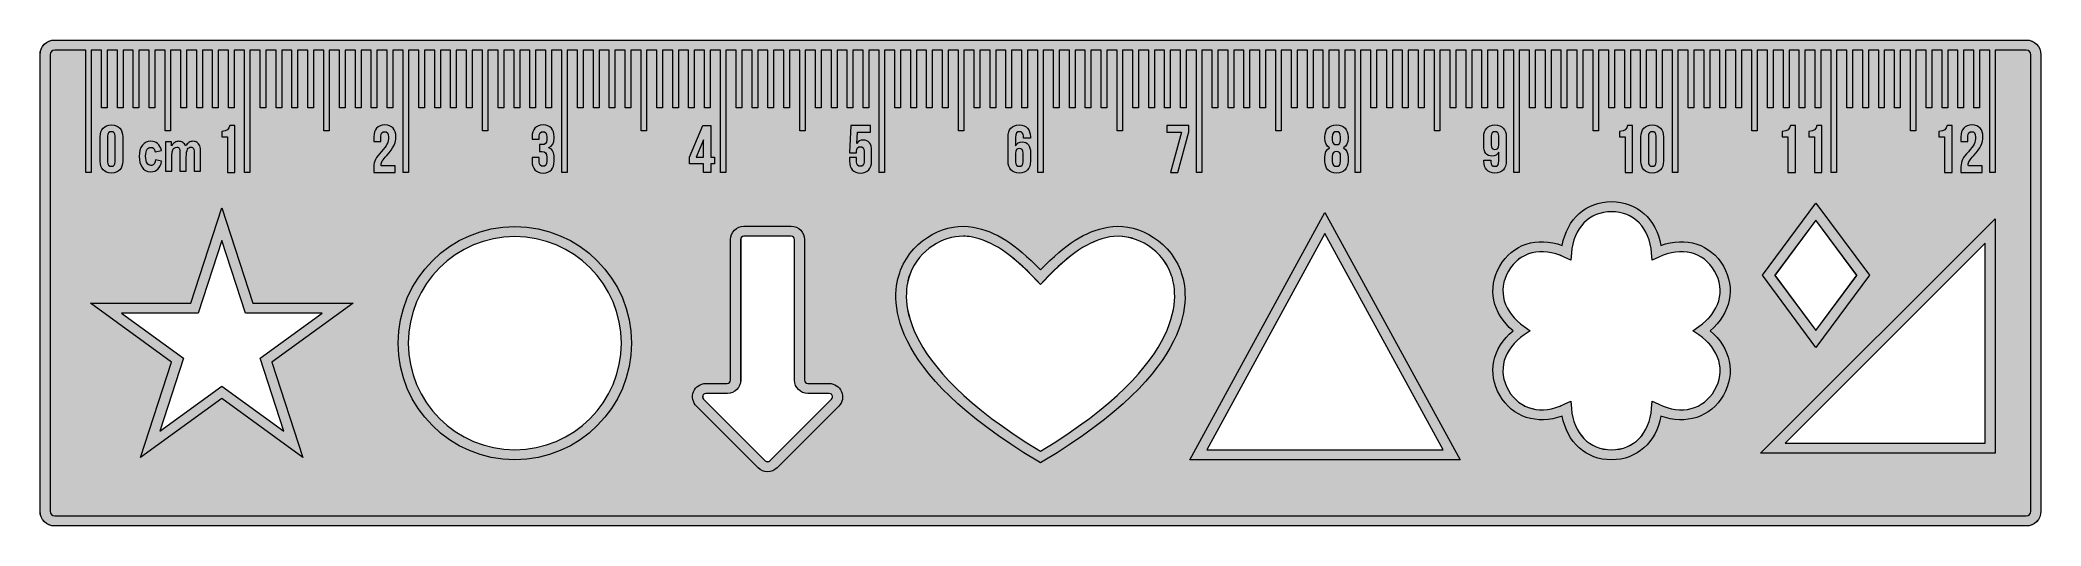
# Model space of a CAD drawing. Header units: inches. Extents: x 1.41 to 6.38, y -2.1 to -0.9.
import ezdxf

# ---------------------------------------------------------------- set-up
doc = ezdxf.new("R2010")
doc.units = ezdxf.units.IN
doc.header["$MEASUREMENT"] = 0
doc.layers.add('ruler', color=7, linetype='Continuous', lineweight=0)

msp = doc.modelspace()

# ---------------------------------------------------------------- hatches: boundary and pattern name
at = {"layer": 'ruler', "true_color": 0x333333, "transparency": 33554687}
h = msp.add_hatch(color=250, dxfattribs=at)
h.dxf.hatch_style = 2
edge = h.paths.add_edge_path()
edge.add_spline(control_points=[(5.8193, -1.3454), (5.8193, -1.3454), (5.9211, -1.4823), (5.9211, -1.4823), (5.9211, -1.4823), (5.8193, -1.6192), (5.8193, -1.6192), (5.8193, -1.6192), (5.7175, -1.4823), (5.7175, -1.4823), (5.7175, -1.4823), (5.8193, -1.3454), (5.8193, -1.3454)], knot_values=[0, 0, 0, 0, 1, 1, 1, 2, 2, 2, 3, 3, 3, 4, 4, 4, 4], degree=3, periodic=0)
edge = h.paths.add_edge_path()
edge.add_spline(control_points=[(5.9523, -1.4823), (5.9523, -1.4823), (5.8193, -1.3035), (5.8193, -1.3035), (5.8193, -1.3035), (5.6864, -1.4823), (5.6864, -1.4823), (5.6864, -1.4823), (5.8193, -1.6611), (5.8193, -1.6611), (5.8193, -1.6611), (5.9523, -1.4823), (5.9523, -1.4823)], knot_values=[0, 0, 0, 0, 1, 1, 1, 2, 2, 2, 3, 3, 3, 4, 4, 4, 4], degree=3, periodic=0)
edge = h.paths.add_edge_path()
edge.add_spline(control_points=[(5.5288, -1.6301), (5.5803, -1.6655), (5.5956, -1.7195), (5.5679, -1.7675), (5.5401, -1.8156), (5.4858, -1.8293), (5.4293, -1.8024), (5.4293, -1.8024), (5.4129, -1.7945), (5.4129, -1.7945), (5.4129, -1.7945), (5.4115, -1.8127), (5.4115, -1.8127), (5.4066, -1.875), (5.3676, -1.9152), (5.3121, -1.9152), (5.2566, -1.9152), (5.2175, -1.875), (5.2126, -1.8127), (5.2126, -1.8127), (5.2112, -1.7945), (5.2112, -1.7945), (5.2112, -1.7945), (5.1948, -1.8024), (5.1948, -1.8024), (5.1383, -1.8293), (5.084, -1.8156), (5.0562, -1.7675), (5.0285, -1.7195), (5.0438, -1.6655), (5.0953, -1.6301), (5.0953, -1.6301), (5.1103, -1.6198), (5.1103, -1.6198), (5.1103, -1.6198), (5.0953, -1.6095), (5.0953, -1.6095), (5.0438, -1.5741), (5.0285, -1.5202), (5.0562, -1.4721), (5.084, -1.424), (5.1384, -1.4104), (5.1948, -1.4372), (5.1948, -1.4372), (5.2112, -1.4451), (5.2112, -1.4451), (5.2112, -1.4451), (5.2126, -1.4269), (5.2126, -1.4269), (5.2175, -1.3647), (5.2566, -1.3244), (5.3121, -1.3244), (5.3676, -1.3244), (5.4066, -1.3647), (5.4115, -1.4269), (5.4115, -1.4269), (5.4129, -1.4451), (5.4129, -1.4451), (5.4129, -1.4451), (5.4293, -1.4372), (5.4293, -1.4372), (5.4858, -1.4104), (5.5401, -1.424), (5.5679, -1.4721), (5.5956, -1.5202), (5.5803, -1.5741), (5.5288, -1.6095), (5.5288, -1.6095), (5.5138, -1.6198), (5.5138, -1.6198), (5.5138, -1.6198), (5.5288, -1.6301), (5.5288, -1.6301)], knot_values=[0, 0, 0, 0, 1, 1, 1, 2, 2, 2, 3, 3, 3, 4, 4, 4, 5, 5, 5, 6, 6, 6, 7, 7, 7, 8, 8, 8, 9, 9, 9, 10, 10, 10, 11, 11, 11, 12, 12, 12, 13, 13, 13, 14, 14, 14, 15, 15, 15, 16, 16, 16, 17, 17, 17, 18, 18, 18, 19, 19, 19, 20, 20, 20, 21, 21, 21, 22, 22, 22, 23, 23, 23, 24, 24, 24, 24], degree=3, periodic=0)
edge = h.paths.add_edge_path()
edge.add_spline(control_points=[(5.5895, -1.4596), (5.5579, -1.4049), (5.497, -1.3853), (5.4343, -1.4081), (5.4227, -1.3424), (5.3752, -1.2994), (5.3121, -1.2994), (5.2489, -1.2994), (5.2014, -1.3424), (5.1898, -1.4081), (5.1272, -1.3853), (5.0662, -1.4049), (5.0346, -1.4596), (5.003, -1.5143), (5.0165, -1.5769), (5.0676, -1.6198), (5.0165, -1.6627), (5.003, -1.7253), (5.0346, -1.78), (5.0662, -1.8347), (5.1271, -1.8543), (5.1898, -1.8315), (5.2014, -1.8972), (5.2489, -1.9402), (5.3121, -1.9402), (5.3752, -1.9402), (5.4227, -1.8972), (5.4343, -1.8315), (5.497, -1.8544), (5.5579, -1.8347), (5.5895, -1.78), (5.6211, -1.7253), (5.6076, -1.6627), (5.5565, -1.6198), (5.6076, -1.5769), (5.6211, -1.5143), (5.5895, -1.4596)], knot_values=[0, 0, 0, 0, 1, 1, 1, 2, 2, 2, 3, 3, 3, 4, 4, 4, 5, 5, 5, 6, 6, 6, 7, 7, 7, 8, 8, 8, 9, 9, 9, 10, 10, 10, 11, 11, 11, 12, 12, 12, 12], degree=3, periodic=0)
edge = h.paths.add_edge_path()
edge.add_spline(control_points=[(4.3079, -1.9152), (4.3079, -1.9152), (4.6009, -1.3787), (4.6009, -1.3787), (4.6009, -1.3787), (4.8939, -1.9152), (4.8939, -1.9152), (4.8939, -1.9152), (4.3079, -1.9152), (4.3079, -1.9152)], knot_values=[0, 0, 0, 0, 1, 1, 1, 2, 2, 2, 3, 3, 3, 3], degree=3, periodic=0)
edge = h.paths.add_edge_path()
edge.add_spline(control_points=[(4.2658, -1.9402), (4.2658, -1.9402), (4.9361, -1.9402), (4.9361, -1.9402), (4.9361, -1.9402), (4.6009, -1.3266), (4.6009, -1.3266), (4.6009, -1.3266), (4.2658, -1.9402), (4.2658, -1.9402)], knot_values=[0, 0, 0, 0, 1, 1, 1, 2, 2, 2, 3, 3, 3, 3], degree=3, periodic=0)
edge = h.paths.add_edge_path()
edge.add_spline(control_points=[(6.2388, -1.8991), (6.2388, -1.8991), (5.7425, -1.8991), (5.7425, -1.8991), (5.7425, -1.8991), (6.2388, -1.4029), (6.2388, -1.4029), (6.2388, -1.4029), (6.2388, -1.8991), (6.2388, -1.8991)], knot_values=[0, 0, 0, 0, 1, 1, 1, 2, 2, 2, 3, 3, 3, 3], degree=3, periodic=0)
edge = h.paths.add_edge_path()
edge.add_spline(control_points=[(6.2638, -1.9241), (6.2638, -1.9241), (6.2638, -1.3425), (6.2638, -1.3425), (6.2638, -1.3425), (5.6821, -1.9241), (5.6821, -1.9241), (5.6821, -1.9241), (6.2638, -1.9241), (6.2638, -1.9241)], knot_values=[0, 0, 0, 0, 1, 1, 1, 2, 2, 2, 3, 3, 3, 3], degree=3, periodic=0)
edge = h.paths.add_edge_path()
edge.add_spline(control_points=[(3.3767, -1.7895), (3.3767, -1.7895), (3.2237, -1.9425), (3.2237, -1.9425), (3.2207, -1.9455), (3.2153, -1.9455), (3.2123, -1.9425), (3.2123, -1.9425), (3.0593, -1.7895), (3.0593, -1.7895), (3.0559, -1.786), (3.057, -1.7822), (3.0576, -1.7807), (3.0582, -1.7792), (3.0602, -1.7757), (3.065, -1.7757), (3.065, -1.7757), (3.1181, -1.7757), (3.1181, -1.7757), (3.1364, -1.7757), (3.1512, -1.7609), (3.1512, -1.7426), (3.1512, -1.7426), (3.1512, -1.3935), (3.1512, -1.3935), (3.1512, -1.3891), (3.1548, -1.3854), (3.1593, -1.3854), (3.1593, -1.3854), (3.2767, -1.3854), (3.2767, -1.3854), (3.2812, -1.3854), (3.2848, -1.3891), (3.2848, -1.3935), (3.2848, -1.3935), (3.2848, -1.7426), (3.2848, -1.7426), (3.2848, -1.7609), (3.2997, -1.7757), (3.3179, -1.7757), (3.3179, -1.7757), (3.371, -1.7757), (3.371, -1.7757), (3.3759, -1.7757), (3.3778, -1.7792), (3.3785, -1.7807), (3.3791, -1.7822), (3.3801, -1.786), (3.3767, -1.7895)], knot_values=[0, 0, 0, 0, 1, 1, 1, 2, 2, 2, 3, 3, 3, 4, 4, 4, 5, 5, 5, 6, 6, 6, 7, 7, 7, 8, 8, 8, 9, 9, 9, 10, 10, 10, 11, 11, 11, 12, 12, 12, 13, 13, 13, 14, 14, 14, 15, 15, 15, 16, 16, 16, 16], degree=3, periodic=0)
edge = h.paths.add_edge_path()
edge.add_spline(control_points=[(3.371, -1.7507), (3.371, -1.7507), (3.3179, -1.7507), (3.3179, -1.7507), (3.3134, -1.7507), (3.3098, -1.7471), (3.3098, -1.7426), (3.3098, -1.7426), (3.3098, -1.3935), (3.3098, -1.3935), (3.3098, -1.3753), (3.295, -1.3604), (3.2767, -1.3604), (3.2767, -1.3604), (3.1593, -1.3604), (3.1593, -1.3604), (3.141, -1.3604), (3.1262, -1.3753), (3.1262, -1.3935), (3.1262, -1.3935), (3.1262, -1.7426), (3.1262, -1.7426), (3.1262, -1.7471), (3.1226, -1.7507), (3.1181, -1.7507), (3.1181, -1.7507), (3.065, -1.7507), (3.065, -1.7507), (3.0514, -1.7507), (3.0397, -1.7585), (3.0345, -1.7711), (3.0293, -1.7835), (3.0322, -1.7977), (3.0416, -1.8072), (3.0416, -1.8072), (3.1946, -1.9602), (3.1946, -1.9602), (3.2009, -1.9664), (3.2092, -1.9698), (3.218, -1.9698), (3.2268, -1.9698), (3.2352, -1.9664), (3.2414, -1.9601), (3.2414, -1.9601), (3.3944, -1.8072), (3.3944, -1.8072), (3.404, -1.7975), (3.4068, -1.7837), (3.4016, -1.7711), (3.3964, -1.7587), (3.3844, -1.7507), (3.371, -1.7507)], knot_values=[0, 0, 0, 0, 1, 1, 1, 2, 2, 2, 3, 3, 3, 4, 4, 4, 5, 5, 5, 6, 6, 6, 7, 7, 7, 8, 8, 8, 9, 9, 9, 10, 10, 10, 11, 11, 11, 12, 12, 12, 13, 13, 13, 14, 14, 14, 15, 15, 15, 16, 16, 16, 17, 17, 17, 17], degree=3, periodic=0)
edge = h.paths.add_edge_path()
edge.add_spline(control_points=[(2.5908, -1.9152), (2.445, -1.9152), (2.3263, -1.7966), (2.3263, -1.6507), (2.3263, -1.5049), (2.445, -1.3862), (2.5908, -1.3862), (2.7367, -1.3862), (2.8553, -1.5049), (2.8553, -1.6507), (2.8553, -1.7966), (2.7367, -1.9152), (2.5908, -1.9152)], knot_values=[0, 0, 0, 0, 1, 1, 1, 2, 2, 2, 3, 3, 3, 4, 4, 4, 4], degree=3, periodic=0)
edge = h.paths.add_edge_path()
edge.add_spline(control_points=[(2.5908, -1.3612), (2.4312, -1.3612), (2.3013, -1.4911), (2.3013, -1.6507), (2.3013, -1.8103), (2.4312, -1.9402), (2.5908, -1.9402), (2.7505, -1.9402), (2.8804, -1.8103), (2.8804, -1.6507), (2.8804, -1.4911), (2.7505, -1.3612), (2.5908, -1.3612)], knot_values=[0, 0, 0, 0, 1, 1, 1, 2, 2, 2, 3, 3, 3, 4, 4, 4, 4], degree=3, periodic=0)
edge = h.paths.add_edge_path()
edge.add_spline(control_points=[(2.0175, -1.869), (2.0175, -1.869), (1.8637, -1.7573), (1.8637, -1.7573), (1.8637, -1.7573), (1.7099, -1.869), (1.7099, -1.869), (1.7099, -1.869), (1.7686, -1.6882), (1.7686, -1.6882), (1.7686, -1.6882), (1.6149, -1.5765), (1.6149, -1.5765), (1.6149, -1.5765), (1.8049, -1.5765), (1.8049, -1.5765), (1.8049, -1.5765), (1.8637, -1.3957), (1.8637, -1.3957), (1.8637, -1.3957), (1.9224, -1.5765), (1.9224, -1.5765), (1.9224, -1.5765), (2.1125, -1.5765), (2.1125, -1.5765), (2.1125, -1.5765), (1.9587, -1.6882), (1.9587, -1.6882), (1.9587, -1.6882), (2.0175, -1.869), (2.0175, -1.869)], knot_values=[0, 0, 0, 0, 1, 1, 1, 2, 2, 2, 3, 3, 3, 4, 4, 4, 5, 5, 5, 6, 6, 6, 7, 7, 7, 8, 8, 8, 9, 9, 9, 10, 10, 10, 10], degree=3, periodic=0)
edge = h.paths.add_edge_path()
edge.add_spline(control_points=[(1.9406, -1.5515), (1.9406, -1.5515), (1.8637, -1.3148), (1.8637, -1.3148), (1.8637, -1.3148), (1.7868, -1.5515), (1.7868, -1.5515), (1.7868, -1.5515), (1.5379, -1.5515), (1.5379, -1.5515), (1.5379, -1.5515), (1.7393, -1.6978), (1.7393, -1.6978), (1.7393, -1.6978), (1.6623, -1.9345), (1.6623, -1.9345), (1.6623, -1.9345), (1.8637, -1.7882), (1.8637, -1.7882), (1.8637, -1.7882), (2.065, -1.9345), (2.065, -1.9345), (2.065, -1.9345), (1.9881, -1.6978), (1.9881, -1.6978), (1.9881, -1.6978), (2.1895, -1.5515), (2.1895, -1.5515), (2.1895, -1.5515), (1.9406, -1.5515), (1.9406, -1.5515)], knot_values=[0, 0, 0, 0, 1, 1, 1, 2, 2, 2, 3, 3, 3, 4, 4, 4, 5, 5, 5, 6, 6, 6, 7, 7, 7, 8, 8, 8, 9, 9, 9, 10, 10, 10, 10], degree=3, periodic=0)
edge = h.paths.add_edge_path()
edge.add_spline(control_points=[(3.8952, -1.9186), (3.5239, -1.6946), (3.5534, -1.5254), (3.5715, -1.4787), (3.5951, -1.4174), (3.6539, -1.3852), (3.7031, -1.3852), (3.71, -1.3852), (3.7167, -1.3859), (3.7231, -1.3871), (3.7778, -1.3981), (3.8205, -1.4264), (3.8861, -1.4955), (3.8861, -1.4955), (3.8952, -1.505), (3.8952, -1.505), (3.8952, -1.505), (3.9042, -1.4955), (3.9042, -1.4955), (3.9699, -1.4264), (4.0125, -1.3981), (4.0673, -1.3871), (4.1193, -1.3768), (4.192, -1.4088), (4.2189, -1.4787), (4.2369, -1.5254), (4.2665, -1.6946), (3.8952, -1.9186)], knot_values=[0, 0, 0, 0, 1, 1, 1, 2, 2, 2, 3, 3, 3, 4, 4, 4, 5, 5, 5, 6, 6, 6, 7, 7, 7, 8, 8, 8, 9, 9, 9, 9], degree=3, periodic=0)
edge = h.paths.add_edge_path()
edge.add_spline(control_points=[(4.0624, -1.3626), (4.0046, -1.3742), (3.9599, -1.4024), (3.8952, -1.4689), (3.8305, -1.4024), (3.7858, -1.3742), (3.728, -1.3626), (3.666, -1.3502), (3.5798, -1.3877), (3.5481, -1.4697), (3.5226, -1.5358), (3.5048, -1.7144), (3.8888, -1.9439), (3.8888, -1.9439), (3.8952, -1.9477), (3.8952, -1.9477), (3.8952, -1.9477), (3.9016, -1.9439), (3.9016, -1.9439), (4.2856, -1.7144), (4.2677, -1.5358), (4.2422, -1.4697), (4.2106, -1.3877), (4.1243, -1.3502), (4.0624, -1.3626)], knot_values=[0, 0, 0, 0, 1, 1, 1, 2, 2, 2, 3, 3, 3, 4, 4, 4, 5, 5, 5, 6, 6, 6, 7, 7, 7, 8, 8, 8, 8], degree=3, periodic=0)
edge = h.paths.add_edge_path()
edge.add_spline(control_points=[(6.3526, -2.0679), (6.3526, -2.0742), (6.3475, -2.0794), (6.3412, -2.0794), (6.3412, -2.0794), (1.4492, -2.0794), (1.4492, -2.0794), (1.4429, -2.0794), (1.4377, -2.0742), (1.4377, -2.0679), (1.4377, -2.0679), (1.4377, -0.9348), (1.4377, -0.9348), (1.4377, -0.9284), (1.4429, -0.9233), (1.4492, -0.9233), (1.4492, -0.9233), (1.526, -0.9233), (1.526, -0.9233), (1.526, -0.9233), (1.526, -1.2271), (1.526, -1.2271), (1.526, -1.2271), (1.5399, -1.2271), (1.5399, -1.2271), (1.5399, -1.2271), (1.5399, -0.9233), (1.5399, -0.9233), (1.5399, -0.9233), (1.5654, -0.9233), (1.5654, -0.9233), (1.5654, -0.9233), (1.5654, -1.0665), (1.5654, -1.0665), (1.5654, -1.0665), (1.5793, -1.0665), (1.5793, -1.0665), (1.5793, -1.0665), (1.5793, -0.9233), (1.5793, -0.9233), (1.5793, -0.9233), (1.6048, -0.9233), (1.6048, -0.9233), (1.6048, -0.9233), (1.6048, -1.0665), (1.6048, -1.0665), (1.6048, -1.0665), (1.6187, -1.0665), (1.6187, -1.0665), (1.6187, -1.0665), (1.6187, -0.9233), (1.6187, -0.9233), (1.6187, -0.9233), (1.6441, -0.9233), (1.6441, -0.9233), (1.6441, -0.9233), (1.6441, -1.0665), (1.6441, -1.0665), (1.6441, -1.0665), (1.658, -1.0665), (1.658, -1.0665), (1.658, -1.0665), (1.658, -0.9233), (1.658, -0.9233), (1.658, -0.9233), (1.6835, -0.9233), (1.6835, -0.9233), (1.6835, -0.9233), (1.6835, -1.0665), (1.6835, -1.0665), (1.6835, -1.0665), (1.6974, -1.0665), (1.6974, -1.0665), (1.6974, -1.0665), (1.6974, -0.9233), (1.6974, -0.9233), (1.6974, -0.9233), (1.7229, -0.9233), (1.7229, -0.9233), (1.7229, -0.9233), (1.7229, -1.1237), (1.7229, -1.1237), (1.7229, -1.1237), (1.7368, -1.1237), (1.7368, -1.1237), (1.7368, -1.1237), (1.7368, -0.9233), (1.7368, -0.9233), (1.7368, -0.9233), (1.7622, -0.9233), (1.7622, -0.9233), (1.7622, -0.9233), (1.7622, -1.0665), (1.7622, -1.0665), (1.7622, -1.0665), (1.7761, -1.0665), (1.7761, -1.0665), (1.7761, -1.0665), (1.7761, -0.9233), (1.7761, -0.9233), (1.7761, -0.9233), (1.8016, -0.9233), (1.8016, -0.9233), (1.8016, -0.9233), (1.8016, -1.0665), (1.8016, -1.0665), (1.8016, -1.0665), (1.8155, -1.0665), (1.8155, -1.0665), (1.8155, -1.0665), (1.8155, -0.9233), (1.8155, -0.9233), (1.8155, -0.9233), (1.841, -0.9233), (1.841, -0.9233), (1.841, -0.9233), (1.841, -1.0665), (1.841, -1.0665), (1.841, -1.0665), (1.8549, -1.0665), (1.8549, -1.0665), (1.8549, -1.0665), (1.8549, -0.9233), (1.8549, -0.9233), (1.8549, -0.9233), (1.8804, -0.9233), (1.8804, -0.9233), (1.8804, -0.9233), (1.8804, -1.0665), (1.8804, -1.0665), (1.8804, -1.0665), (1.8942, -1.0665), (1.8942, -1.0665), (1.8942, -1.0665), (1.8942, -0.9233), (1.8942, -0.9233), (1.8942, -0.9233), (1.9197, -0.9233), (1.9197, -0.9233), (1.9197, -0.9233), (1.9197, -1.2271), (1.9197, -1.2271), (1.9197, -1.2271), (1.9336, -1.2271), (1.9336, -1.2271), (1.9336, -1.2271), (1.9336, -0.9233), (1.9336, -0.9233), (1.9336, -0.9233), (1.9591, -0.9233), (1.9591, -0.9233), (1.9591, -0.9233), (1.9591, -1.0665), (1.9591, -1.0665), (1.9591, -1.0665), (1.973, -1.0665), (1.973, -1.0665), (1.973, -1.0665), (1.973, -0.9233), (1.973, -0.9233), (1.973, -0.9233), (1.9985, -0.9233), (1.9985, -0.9233), (1.9985, -0.9233), (1.9985, -1.0665), (1.9985, -1.0665), (1.9985, -1.0665), (2.0124, -1.0665), (2.0124, -1.0665), (2.0124, -1.0665), (2.0124, -0.9233), (2.0124, -0.9233), (2.0124, -0.9233), (2.0378, -0.9233), (2.0378, -0.9233), (2.0378, -0.9233), (2.0378, -1.0665), (2.0378, -1.0665), (2.0378, -1.0665), (2.0517, -1.0665), (2.0517, -1.0665), (2.0517, -1.0665), (2.0517, -0.9233), (2.0517, -0.9233), (2.0517, -0.9233), (2.0772, -0.9233), (2.0772, -0.9233), (2.0772, -0.9233), (2.0772, -1.0665), (2.0772, -1.0665), (2.0772, -1.0665), (2.0911, -1.0665), (2.0911, -1.0665), (2.0911, -1.0665), (2.0911, -0.9233), (2.0911, -0.9233), (2.0911, -0.9233), (2.1166, -0.9233), (2.1166, -0.9233), (2.1166, -0.9233), (2.1166, -1.1237), (2.1166, -1.1237), (2.1166, -1.1237), (2.1305, -1.1237), (2.1305, -1.1237), (2.1305, -1.1237), (2.1305, -0.9233), (2.1305, -0.9233), (2.1305, -0.9233), (2.156, -0.9233), (2.156, -0.9233), (2.156, -0.9233), (2.156, -1.0665), (2.156, -1.0665), (2.156, -1.0665), (2.1698, -1.0665), (2.1698, -1.0665), (2.1698, -1.0665), (2.1698, -0.9233), (2.1698, -0.9233), (2.1698, -0.9233), (2.1953, -0.9233), (2.1953, -0.9233), (2.1953, -0.9233), (2.1953, -1.0665), (2.1953, -1.0665), (2.1953, -1.0665), (2.2092, -1.0665), (2.2092, -1.0665), (2.2092, -1.0665), (2.2092, -0.9233), (2.2092, -0.9233), (2.2092, -0.9233), (2.2347, -0.9233), (2.2347, -0.9233), (2.2347, -0.9233), (2.2347, -1.0665), (2.2347, -1.0665), (2.2347, -1.0665), (2.2486, -1.0665), (2.2486, -1.0665), (2.2486, -1.0665), (2.2486, -0.9233), (2.2486, -0.9233), (2.2486, -0.9233), (2.2741, -0.9233), (2.2741, -0.9233), (2.2741, -0.9233), (2.2741, -1.0665), (2.2741, -1.0665), (2.2741, -1.0665), (2.288, -1.0665), (2.288, -1.0665), (2.288, -1.0665), (2.288, -0.9233), (2.288, -0.9233), (2.288, -0.9233), (2.3134, -0.9233), (2.3134, -0.9233), (2.3134, -0.9233), (2.3134, -1.2271), (2.3134, -1.2271), (2.3134, -1.2271), (2.3273, -1.2271), (2.3273, -1.2271), (2.3273, -1.2271), (2.3273, -0.9233), (2.3273, -0.9233), (2.3273, -0.9233), (2.3528, -0.9233), (2.3528, -0.9233), (2.3528, -0.9233), (2.3528, -1.0665), (2.3528, -1.0665), (2.3528, -1.0665), (2.3667, -1.0665), (2.3667, -1.0665), (2.3667, -1.0665), (2.3667, -0.9233), (2.3667, -0.9233), (2.3667, -0.9233), (2.3922, -0.9233), (2.3922, -0.9233), (2.3922, -0.9233), (2.3922, -1.0665), (2.3922, -1.0665), (2.3922, -1.0665), (2.4061, -1.0665), (2.4061, -1.0665), (2.4061, -1.0665), (2.4061, -0.9233), (2.4061, -0.9233), (2.4061, -0.9233), (2.4315, -0.9233), (2.4315, -0.9233), (2.4315, -0.9233), (2.4315, -1.0665), (2.4315, -1.0665), (2.4315, -1.0665), (2.4454, -1.0665), (2.4454, -1.0665), (2.4454, -1.0665), (2.4454, -0.9233), (2.4454, -0.9233), (2.4454, -0.9233), (2.4709, -0.9233), (2.4709, -0.9233), (2.4709, -0.9233), (2.4709, -1.0665), (2.4709, -1.0665), (2.4709, -1.0665), (2.4848, -1.0665), (2.4848, -1.0665), (2.4848, -1.0665), (2.4848, -0.9233), (2.4848, -0.9233), (2.4848, -0.9233), (2.5103, -0.9233), (2.5103, -0.9233), (2.5103, -0.9233), (2.5103, -1.1237), (2.5103, -1.1237), (2.5103, -1.1237), (2.5242, -1.1237), (2.5242, -1.1237), (2.5242, -1.1237), (2.5242, -0.9233), (2.5242, -0.9233), (2.5242, -0.9233), (2.5497, -0.9233), (2.5497, -0.9233), (2.5497, -0.9233), (2.5497, -1.0665), (2.5497, -1.0665), (2.5497, -1.0665), (2.5635, -1.0665), (2.5635, -1.0665), (2.5635, -1.0665), (2.5635, -0.9233), (2.5635, -0.9233), (2.5635, -0.9233), (2.589, -0.9233), (2.589, -0.9233), (2.589, -0.9233), (2.589, -1.0665), (2.589, -1.0665), (2.589, -1.0665), (2.6029, -1.0665), (2.6029, -1.0665), (2.6029, -1.0665), (2.6029, -0.9233), (2.6029, -0.9233), (2.6029, -0.9233), (2.6284, -0.9233), (2.6284, -0.9233), (2.6284, -0.9233), (2.6284, -1.0665), (2.6284, -1.0665), (2.6284, -1.0665), (2.6423, -1.0665), (2.6423, -1.0665), (2.6423, -1.0665), (2.6423, -0.9233), (2.6423, -0.9233), (2.6423, -0.9233), (2.6678, -0.9233), (2.6678, -0.9233), (2.6678, -0.9233), (2.6678, -1.0665), (2.6678, -1.0665), (2.6678, -1.0665), (2.6817, -1.0665), (2.6817, -1.0665), (2.6817, -1.0665), (2.6817, -0.9233), (2.6817, -0.9233), (2.6817, -0.9233), (2.7071, -0.9233), (2.7071, -0.9233), (2.7071, -0.9233), (2.7071, -1.2271), (2.7071, -1.2271), (2.7071, -1.2271), (2.721, -1.2271), (2.721, -1.2271), (2.721, -1.2271), (2.721, -0.9233), (2.721, -0.9233), (2.721, -0.9233), (2.7465, -0.9233), (2.7465, -0.9233), (2.7465, -0.9233), (2.7465, -1.0665), (2.7465, -1.0665), (2.7465, -1.0665), (2.7604, -1.0665), (2.7604, -1.0665), (2.7604, -1.0665), (2.7604, -0.9233), (2.7604, -0.9233), (2.7604, -0.9233), (2.7859, -0.9233), (2.7859, -0.9233), (2.7859, -0.9233), (2.7859, -1.0665), (2.7859, -1.0665), (2.7859, -1.0665), (2.7998, -1.0665), (2.7998, -1.0665), (2.7998, -1.0665), (2.7998, -0.9233), (2.7998, -0.9233), (2.7998, -0.9233), (2.8252, -0.9233), (2.8252, -0.9233), (2.8252, -0.9233), (2.8252, -1.0665), (2.8252, -1.0665), (2.8252, -1.0665), (2.8391, -1.0665), (2.8391, -1.0665), (2.8391, -1.0665), (2.8391, -0.9233), (2.8391, -0.9233), (2.8391, -0.9233), (2.8646, -0.9233), (2.8646, -0.9233), (2.8646, -0.9233), (2.8646, -1.0665), (2.8646, -1.0665), (2.8646, -1.0665), (2.8785, -1.0665), (2.8785, -1.0665), (2.8785, -1.0665), (2.8785, -0.9233), (2.8785, -0.9233), (2.8785, -0.9233), (2.904, -0.9233), (2.904, -0.9233), (2.904, -0.9233), (2.904, -1.1237), (2.904, -1.1237), (2.904, -1.1237), (2.9179, -1.1237), (2.9179, -1.1237), (2.9179, -1.1237), (2.9179, -0.9233), (2.9179, -0.9233), (2.9179, -0.9233), (2.9434, -0.9233), (2.9434, -0.9233), (2.9434, -0.9233), (2.9434, -1.0665), (2.9434, -1.0665), (2.9434, -1.0665), (2.9572, -1.0665), (2.9572, -1.0665), (2.9572, -1.0665), (2.9572, -0.9233), (2.9572, -0.9233), (2.9572, -0.9233), (2.9827, -0.9233), (2.9827, -0.9233), (2.9827, -0.9233), (2.9827, -1.0665), (2.9827, -1.0665), (2.9827, -1.0665), (2.9966, -1.0665), (2.9966, -1.0665), (2.9966, -1.0665), (2.9966, -0.9233), (2.9966, -0.9233), (2.9966, -0.9233), (3.0221, -0.9233), (3.0221, -0.9233), (3.0221, -0.9233), (3.0221, -1.0665), (3.0221, -1.0665), (3.0221, -1.0665), (3.036, -1.0665), (3.036, -1.0665), (3.036, -1.0665), (3.036, -0.9233), (3.036, -0.9233), (3.036, -0.9233), (3.0615, -0.9233), (3.0615, -0.9233), (3.0615, -0.9233), (3.0615, -1.0665), (3.0615, -1.0665), (3.0615, -1.0665), (3.0754, -1.0665), (3.0754, -1.0665), (3.0754, -1.0665), (3.0754, -0.9233), (3.0754, -0.9233), (3.0754, -0.9233), (3.1008, -0.9233), (3.1008, -0.9233), (3.1008, -0.9233), (3.1008, -1.2271), (3.1008, -1.2271), (3.1008, -1.2271), (3.1147, -1.2271), (3.1147, -1.2271), (3.1147, -1.2271), (3.1147, -0.9233), (3.1147, -0.9233), (3.1147, -0.9233), (3.1402, -0.9233), (3.1402, -0.9233), (3.1402, -0.9233), (3.1402, -1.0665), (3.1402, -1.0665), (3.1402, -1.0665), (3.1541, -1.0665), (3.1541, -1.0665), (3.1541, -1.0665), (3.1541, -0.9233), (3.1541, -0.9233), (3.1541, -0.9233), (3.1796, -0.9233), (3.1796, -0.9233), (3.1796, -0.9233), (3.1796, -1.0665), (3.1796, -1.0665), (3.1796, -1.0665), (3.1935, -1.0665), (3.1935, -1.0665), (3.1935, -1.0665), (3.1935, -0.9233), (3.1935, -0.9233), (3.1935, -0.9233), (3.2189, -0.9233), (3.2189, -0.9233), (3.2189, -0.9233), (3.2189, -1.0665), (3.2189, -1.0665), (3.2189, -1.0665), (3.2328, -1.0665), (3.2328, -1.0665), (3.2328, -1.0665), (3.2328, -0.9233), (3.2328, -0.9233), (3.2328, -0.9233), (3.2583, -0.9233), (3.2583, -0.9233), (3.2583, -0.9233), (3.2583, -1.0665), (3.2583, -1.0665), (3.2583, -1.0665), (3.2722, -1.0665), (3.2722, -1.0665), (3.2722, -1.0665), (3.2722, -0.9233), (3.2722, -0.9233), (3.2722, -0.9233), (3.2977, -0.9233), (3.2977, -0.9233), (3.2977, -0.9233), (3.2977, -1.1237), (3.2977, -1.1237), (3.2977, -1.1237), (3.3116, -1.1237), (3.3116, -1.1237), (3.3116, -1.1237), (3.3116, -0.9233), (3.3116, -0.9233), (3.3116, -0.9233), (3.337, -0.9233), (3.337, -0.9233), (3.337, -0.9233), (3.337, -1.0665), (3.337, -1.0665), (3.337, -1.0665), (3.3509, -1.0665), (3.3509, -1.0665), (3.3509, -1.0665), (3.3509, -0.9233), (3.3509, -0.9233), (3.3509, -0.9233), (3.3764, -0.9233), (3.3764, -0.9233), (3.3764, -0.9233), (3.3764, -1.0665), (3.3764, -1.0665), (3.3764, -1.0665), (3.3903, -1.0665), (3.3903, -1.0665), (3.3903, -1.0665), (3.3903, -0.9233), (3.3903, -0.9233), (3.3903, -0.9233), (3.4158, -0.9233), (3.4158, -0.9233), (3.4158, -0.9233), (3.4158, -1.0665), (3.4158, -1.0665), (3.4158, -1.0665), (3.4297, -1.0665), (3.4297, -1.0665), (3.4297, -1.0665), (3.4297, -0.9233), (3.4297, -0.9233), (3.4297, -0.9233), (3.4552, -0.9233), (3.4552, -0.9233), (3.4552, -0.9233), (3.4552, -1.0665), (3.4552, -1.0665), (3.4552, -1.0665), (3.469, -1.0665), (3.469, -1.0665), (3.469, -1.0665), (3.469, -0.9233), (3.469, -0.9233), (3.469, -0.9233), (3.4945, -0.9233), (3.4945, -0.9233), (3.4945, -0.9233), (3.4945, -1.2271), (3.4945, -1.2271), (3.4945, -1.2271), (3.5084, -1.2271), (3.5084, -1.2271), (3.5084, -1.2271), (3.5084, -0.9233), (3.5084, -0.9233), (3.5084, -0.9233), (3.5339, -0.9233), (3.5339, -0.9233), (3.5339, -0.9233), (3.5339, -1.0665), (3.5339, -1.0665), (3.5339, -1.0665), (3.5478, -1.0665), (3.5478, -1.0665), (3.5478, -1.0665), (3.5478, -0.9233), (3.5478, -0.9233), (3.5478, -0.9233), (3.5733, -0.9233), (3.5733, -0.9233), (3.5733, -0.9233), (3.5733, -1.0665), (3.5733, -1.0665), (3.5733, -1.0665), (3.5872, -1.0665), (3.5872, -1.0665), (3.5872, -1.0665), (3.5872, -0.9233), (3.5872, -0.9233), (3.5872, -0.9233), (3.6126, -0.9233), (3.6126, -0.9233), (3.6126, -0.9233), (3.6126, -1.0665), (3.6126, -1.0665), (3.6126, -1.0665), (3.6265, -1.0665), (3.6265, -1.0665), (3.6265, -1.0665), (3.6265, -0.9233), (3.6265, -0.9233), (3.6265, -0.9233), (3.652, -0.9233), (3.652, -0.9233), (3.652, -0.9233), (3.652, -1.0665), (3.652, -1.0665), (3.652, -1.0665), (3.6659, -1.0665), (3.6659, -1.0665), (3.6659, -1.0665), (3.6659, -0.9233), (3.6659, -0.9233), (3.6659, -0.9233), (3.6914, -0.9233), (3.6914, -0.9233), (3.6914, -0.9233), (3.6914, -1.1237), (3.6914, -1.1237), (3.6914, -1.1237), (3.7053, -1.1237), (3.7053, -1.1237), (3.7053, -1.1237), (3.7053, -0.9233), (3.7053, -0.9233), (3.7053, -0.9233), (3.7308, -0.9233), (3.7308, -0.9233), (3.7308, -0.9233), (3.7308, -1.0665), (3.7308, -1.0665), (3.7308, -1.0665), (3.7446, -1.0665), (3.7446, -1.0665), (3.7446, -1.0665), (3.7446, -0.9233), (3.7446, -0.9233), (3.7446, -0.9233), (3.7701, -0.9233), (3.7701, -0.9233), (3.7701, -0.9233), (3.7701, -1.0665), (3.7701, -1.0665), (3.7701, -1.0665), (3.784, -1.0665), (3.784, -1.0665), (3.784, -1.0665), (3.784, -0.9233), (3.784, -0.9233), (3.784, -0.9233), (3.8095, -0.9233), (3.8095, -0.9233), (3.8095, -0.9233), (3.8095, -1.0665), (3.8095, -1.0665), (3.8095, -1.0665), (3.8234, -1.0665), (3.8234, -1.0665), (3.8234, -1.0665), (3.8234, -0.9233), (3.8234, -0.9233), (3.8234, -0.9233), (3.8489, -0.9233), (3.8489, -0.9233), (3.8489, -0.9233), (3.8489, -1.0665), (3.8489, -1.0665), (3.8489, -1.0665), (3.8628, -1.0665), (3.8628, -1.0665), (3.8628, -1.0665), (3.8628, -0.9233), (3.8628, -0.9233), (3.8628, -0.9233), (3.8882, -0.9233), (3.8882, -0.9233), (3.8882, -0.9233), (3.8882, -1.2271), (3.8882, -1.2271), (3.8882, -1.2271), (3.9021, -1.2271), (3.9021, -1.2271), (3.9021, -1.2271), (3.9021, -0.9233), (3.9021, -0.9233), (3.9021, -0.9233), (3.9276, -0.9233), (3.9276, -0.9233), (3.9276, -0.9233), (3.9276, -1.0665), (3.9276, -1.0665), (3.9276, -1.0665), (3.9415, -1.0665), (3.9415, -1.0665), (3.9415, -1.0665), (3.9415, -0.9233), (3.9415, -0.9233), (3.9415, -0.9233), (3.967, -0.9233), (3.967, -0.9233), (3.967, -0.9233), (3.967, -1.0665), (3.967, -1.0665), (3.967, -1.0665), (3.9809, -1.0665), (3.9809, -1.0665), (3.9809, -1.0665), (3.9809, -0.9233), (3.9809, -0.9233), (3.9809, -0.9233), (4.0063, -0.9233), (4.0063, -0.9233), (4.0063, -0.9233), (4.0063, -1.0665), (4.0063, -1.0665), (4.0063, -1.0665), (4.0202, -1.0665), (4.0202, -1.0665), (4.0202, -1.0665), (4.0202, -0.9233), (4.0202, -0.9233), (4.0202, -0.9233), (4.0457, -0.9233), (4.0457, -0.9233), (4.0457, -0.9233), (4.0457, -1.0665), (4.0457, -1.0665), (4.0457, -1.0665), (4.0596, -1.0665), (4.0596, -1.0665), (4.0596, -1.0665), (4.0596, -0.9233), (4.0596, -0.9233), (4.0596, -0.9233), (4.0851, -0.9233), (4.0851, -0.9233), (4.0851, -0.9233), (4.0851, -1.1237), (4.0851, -1.1237), (4.0851, -1.1237), (4.099, -1.1237), (4.099, -1.1237), (4.099, -1.1237), (4.099, -0.9233), (4.099, -0.9233), (4.099, -0.9233), (4.1245, -0.9233), (4.1245, -0.9233), (4.1245, -0.9233), (4.1245, -1.0665), (4.1245, -1.0665), (4.1245, -1.0665), (4.1383, -1.0665), (4.1383, -1.0665), (4.1383, -1.0665), (4.1383, -0.9233), (4.1383, -0.9233), (4.1383, -0.9233), (4.1638, -0.9233), (4.1638, -0.9233), (4.1638, -0.9233), (4.1638, -1.0665), (4.1638, -1.0665), (4.1638, -1.0665), (4.1777, -1.0665), (4.1777, -1.0665), (4.1777, -1.0665), (4.1777, -0.9233), (4.1777, -0.9233), (4.1777, -0.9233), (4.2032, -0.9233), (4.2032, -0.9233), (4.2032, -0.9233), (4.2032, -1.0665), (4.2032, -1.0665), (4.2032, -1.0665), (4.2171, -1.0665), (4.2171, -1.0665), (4.2171, -1.0665), (4.2171, -0.9233), (4.2171, -0.9233), (4.2171, -0.9233), (4.2426, -0.9233), (4.2426, -0.9233), (4.2426, -0.9233), (4.2426, -1.0665), (4.2426, -1.0665), (4.2426, -1.0665), (4.2565, -1.0665), (4.2565, -1.0665), (4.2565, -1.0665), (4.2565, -0.9233), (4.2565, -0.9233), (4.2565, -0.9233), (4.2819, -0.9233), (4.2819, -0.9233), (4.2819, -0.9233), (4.2819, -1.2271), (4.2819, -1.2271), (4.2819, -1.2271), (4.2958, -1.2271), (4.2958, -1.2271), (4.2958, -1.2271), (4.2958, -0.9233), (4.2958, -0.9233), (4.2958, -0.9233), (4.3213, -0.9233), (4.3213, -0.9233), (4.3213, -0.9233), (4.3213, -1.0665), (4.3213, -1.0665), (4.3213, -1.0665), (4.3352, -1.0665), (4.3352, -1.0665), (4.3352, -1.0665), (4.3352, -0.9233), (4.3352, -0.9233), (4.3352, -0.9233), (4.3607, -0.9233), (4.3607, -0.9233), (4.3607, -0.9233), (4.3607, -1.0665), (4.3607, -1.0665), (4.3607, -1.0665), (4.3746, -1.0665), (4.3746, -1.0665), (4.3746, -1.0665), (4.3746, -0.9233), (4.3746, -0.9233), (4.3746, -0.9233), (4.4001, -0.9233), (4.4001, -0.9233), (4.4001, -0.9233), (4.4001, -1.0665), (4.4001, -1.0665), (4.4001, -1.0665), (4.4139, -1.0665), (4.4139, -1.0665), (4.4139, -1.0665), (4.4139, -0.9233), (4.4139, -0.9233), (4.4139, -0.9233), (4.4394, -0.9233), (4.4394, -0.9233), (4.4394, -0.9233), (4.4394, -1.0665), (4.4394, -1.0665), (4.4394, -1.0665), (4.4533, -1.0665), (4.4533, -1.0665), (4.4533, -1.0665), (4.4533, -0.9233), (4.4533, -0.9233), (4.4533, -0.9233), (4.4788, -0.9233), (4.4788, -0.9233), (4.4788, -0.9233), (4.4788, -1.1237), (4.4788, -1.1237), (4.4788, -1.1237), (4.4927, -1.1237), (4.4927, -1.1237), (4.4927, -1.1237), (4.4927, -0.9233), (4.4927, -0.9233), (4.4927, -0.9233), (4.5182, -0.9233), (4.5182, -0.9233), (4.5182, -0.9233), (4.5182, -1.0665), (4.5182, -1.0665), (4.5182, -1.0665), (4.5321, -1.0665), (4.5321, -1.0665), (4.5321, -1.0665), (4.5321, -0.9233), (4.5321, -0.9233), (4.5321, -0.9233), (4.5575, -0.9233), (4.5575, -0.9233), (4.5575, -0.9233), (4.5575, -1.0665), (4.5575, -1.0665), (4.5575, -1.0665), (4.5714, -1.0665), (4.5714, -1.0665), (4.5714, -1.0665), (4.5714, -0.9233), (4.5714, -0.9233), (4.5714, -0.9233), (4.5969, -0.9233), (4.5969, -0.9233), (4.5969, -0.9233), (4.5969, -1.0665), (4.5969, -1.0665), (4.5969, -1.0665), (4.6108, -1.0665), (4.6108, -1.0665), (4.6108, -1.0665), (4.6108, -0.9233), (4.6108, -0.9233), (4.6108, -0.9233), (4.6363, -0.9233), (4.6363, -0.9233), (4.6363, -0.9233), (4.6363, -1.0665), (4.6363, -1.0665), (4.6363, -1.0665), (4.6502, -1.0665), (4.6502, -1.0665), (4.6502, -1.0665), (4.6502, -0.9233), (4.6502, -0.9233), (4.6502, -0.9233), (4.6756, -0.9233), (4.6756, -0.9233), (4.6756, -0.9233), (4.6756, -1.2271), (4.6756, -1.2271), (4.6756, -1.2271), (4.6895, -1.2271), (4.6895, -1.2271), (4.6895, -1.2271), (4.6895, -0.9233), (4.6895, -0.9233), (4.6895, -0.9233), (4.715, -0.9233), (4.715, -0.9233), (4.715, -0.9233), (4.715, -1.0665), (4.715, -1.0665), (4.715, -1.0665), (4.7289, -1.0665), (4.7289, -1.0665), (4.7289, -1.0665), (4.7289, -0.9233), (4.7289, -0.9233), (4.7289, -0.9233), (4.7544, -0.9233), (4.7544, -0.9233), (4.7544, -0.9233), (4.7544, -1.0665), (4.7544, -1.0665), (4.7544, -1.0665), (4.7683, -1.0665), (4.7683, -1.0665), (4.7683, -1.0665), (4.7683, -0.9233), (4.7683, -0.9233), (4.7683, -0.9233), (4.7937, -0.9233), (4.7937, -0.9233), (4.7937, -0.9233), (4.7937, -1.0665), (4.7937, -1.0665), (4.7937, -1.0665), (4.8076, -1.0665), (4.8076, -1.0665), (4.8076, -1.0665), (4.8076, -0.9233), (4.8076, -0.9233), (4.8076, -0.9233), (4.8331, -0.9233), (4.8331, -0.9233), (4.8331, -0.9233), (4.8331, -1.0665), (4.8331, -1.0665), (4.8331, -1.0665), (4.847, -1.0665), (4.847, -1.0665), (4.847, -1.0665), (4.847, -0.9233), (4.847, -0.9233), (4.847, -0.9233), (4.8725, -0.9233), (4.8725, -0.9233), (4.8725, -0.9233), (4.8725, -1.1237), (4.8725, -1.1237), (4.8725, -1.1237), (4.8864, -1.1237), (4.8864, -1.1237), (4.8864, -1.1237), (4.8864, -0.9233), (4.8864, -0.9233), (4.8864, -0.9233), (4.9119, -0.9233), (4.9119, -0.9233), (4.9119, -0.9233), (4.9119, -1.0665), (4.9119, -1.0665), (4.9119, -1.0665), (4.9257, -1.0665), (4.9257, -1.0665), (4.9257, -1.0665), (4.9257, -0.9233), (4.9257, -0.9233), (4.9257, -0.9233), (4.9512, -0.9233), (4.9512, -0.9233), (4.9512, -0.9233), (4.9512, -1.0665), (4.9512, -1.0665), (4.9512, -1.0665), (4.9651, -1.0665), (4.9651, -1.0665), (4.9651, -1.0665), (4.9651, -0.9233), (4.9651, -0.9233), (4.9651, -0.9233), (4.9906, -0.9233), (4.9906, -0.9233), (4.9906, -0.9233), (4.9906, -1.0665), (4.9906, -1.0665), (4.9906, -1.0665), (5.0045, -1.0665), (5.0045, -1.0665), (5.0045, -1.0665), (5.0045, -0.9233), (5.0045, -0.9233), (5.0045, -0.9233), (5.03, -0.9233), (5.03, -0.9233), (5.03, -0.9233), (5.03, -1.0665), (5.03, -1.0665), (5.03, -1.0665), (5.0439, -1.0665), (5.0439, -1.0665), (5.0439, -1.0665), (5.0439, -0.9233), (5.0439, -0.9233), (5.0439, -0.9233), (5.0693, -0.9233), (5.0693, -0.9233), (5.0693, -0.9233), (5.0693, -1.2271), (5.0693, -1.2271), (5.0693, -1.2271), (5.0832, -1.2271), (5.0832, -1.2271), (5.0832, -1.2271), (5.0832, -0.9233), (5.0832, -0.9233), (5.0832, -0.9233), (5.1087, -0.9233), (5.1087, -0.9233), (5.1087, -0.9233), (5.1087, -1.0665), (5.1087, -1.0665), (5.1087, -1.0665), (5.1226, -1.0665), (5.1226, -1.0665), (5.1226, -1.0665), (5.1226, -0.9233), (5.1226, -0.9233), (5.1226, -0.9233), (5.1481, -0.9233), (5.1481, -0.9233), (5.1481, -0.9233), (5.1481, -1.0665), (5.1481, -1.0665), (5.1481, -1.0665), (5.162, -1.0665), (5.162, -1.0665), (5.162, -1.0665), (5.162, -0.9233), (5.162, -0.9233), (5.162, -0.9233), (5.1874, -0.9233), (5.1874, -0.9233), (5.1874, -0.9233), (5.1874, -1.0665), (5.1874, -1.0665), (5.1874, -1.0665), (5.2013, -1.0665), (5.2013, -1.0665), (5.2013, -1.0665), (5.2013, -0.9233), (5.2013, -0.9233), (5.2013, -0.9233), (5.2268, -0.9233), (5.2268, -0.9233), (5.2268, -0.9233), (5.2268, -1.0665), (5.2268, -1.0665), (5.2268, -1.0665), (5.2407, -1.0665), (5.2407, -1.0665), (5.2407, -1.0665), (5.2407, -0.9233), (5.2407, -0.9233), (5.2407, -0.9233), (5.2662, -0.9233), (5.2662, -0.9233), (5.2662, -0.9233), (5.2662, -1.1237), (5.2662, -1.1237), (5.2662, -1.1237), (5.2801, -1.1237), (5.2801, -1.1237), (5.2801, -1.1237), (5.2801, -0.9233), (5.2801, -0.9233), (5.2801, -0.9233), (5.3056, -0.9233), (5.3056, -0.9233), (5.3056, -0.9233), (5.3056, -1.0665), (5.3056, -1.0665), (5.3056, -1.0665), (5.3194, -1.0665), (5.3194, -1.0665), (5.3194, -1.0665), (5.3194, -0.9233), (5.3194, -0.9233), (5.3194, -0.9233), (5.3449, -0.9233), (5.3449, -0.9233), (5.3449, -0.9233), (5.3449, -1.0665), (5.3449, -1.0665), (5.3449, -1.0665), (5.3588, -1.0665), (5.3588, -1.0665), (5.3588, -1.0665), (5.3588, -0.9233), (5.3588, -0.9233), (5.3588, -0.9233), (5.3843, -0.9233), (5.3843, -0.9233), (5.3843, -0.9233), (5.3843, -1.0665), (5.3843, -1.0665), (5.3843, -1.0665), (5.3982, -1.0665), (5.3982, -1.0665), (5.3982, -1.0665), (5.3982, -0.9233), (5.3982, -0.9233), (5.3982, -0.9233), (5.4237, -0.9233), (5.4237, -0.9233), (5.4237, -0.9233), (5.4237, -1.0665), (5.4237, -1.0665), (5.4237, -1.0665), (5.4376, -1.0665), (5.4376, -1.0665), (5.4376, -1.0665), (5.4376, -0.9233), (5.4376, -0.9233), (5.4376, -0.9233), (5.463, -0.9233), (5.463, -0.9233), (5.463, -0.9233), (5.463, -1.2271), (5.463, -1.2271), (5.463, -1.2271), (5.4769, -1.2271), (5.4769, -1.2271), (5.4769, -1.2271), (5.4769, -0.9233), (5.4769, -0.9233), (5.4769, -0.9233), (5.5024, -0.9233), (5.5024, -0.9233), (5.5024, -0.9233), (5.5024, -1.0665), (5.5024, -1.0665), (5.5024, -1.0665), (5.5163, -1.0665), (5.5163, -1.0665), (5.5163, -1.0665), (5.5163, -0.9233), (5.5163, -0.9233), (5.5163, -0.9233), (5.5418, -0.9233), (5.5418, -0.9233), (5.5418, -0.9233), (5.5418, -1.0665), (5.5418, -1.0665), (5.5418, -1.0665), (5.5557, -1.0665), (5.5557, -1.0665), (5.5557, -1.0665), (5.5557, -0.9233), (5.5557, -0.9233), (5.5557, -0.9233), (5.5811, -0.9233), (5.5811, -0.9233), (5.5811, -0.9233), (5.5811, -1.0665), (5.5811, -1.0665), (5.5811, -1.0665), (5.595, -1.0665), (5.595, -1.0665), (5.595, -1.0665), (5.595, -0.9233), (5.595, -0.9233), (5.595, -0.9233), (5.6205, -0.9233), (5.6205, -0.9233), (5.6205, -0.9233), (5.6205, -1.0665), (5.6205, -1.0665), (5.6205, -1.0665), (5.6344, -1.0665), (5.6344, -1.0665), (5.6344, -1.0665), (5.6344, -0.9233), (5.6344, -0.9233), (5.6344, -0.9233), (5.6599, -0.9233), (5.6599, -0.9233), (5.6599, -0.9233), (5.6599, -1.1237), (5.6599, -1.1237), (5.6599, -1.1237), (5.6738, -1.1237), (5.6738, -1.1237), (5.6738, -1.1237), (5.6738, -0.9233), (5.6738, -0.9233), (5.6738, -0.9233), (5.6993, -0.9233), (5.6993, -0.9233), (5.6993, -0.9233), (5.6993, -1.0665), (5.6993, -1.0665), (5.6993, -1.0665), (5.7131, -1.0665), (5.7131, -1.0665), (5.7131, -1.0665), (5.7131, -0.9233), (5.7131, -0.9233), (5.7131, -0.9233), (5.7386, -0.9233), (5.7386, -0.9233), (5.7386, -0.9233), (5.7386, -1.0665), (5.7386, -1.0665), (5.7386, -1.0665), (5.7525, -1.0665), (5.7525, -1.0665), (5.7525, -1.0665), (5.7525, -0.9233), (5.7525, -0.9233), (5.7525, -0.9233), (5.778, -0.9233), (5.778, -0.9233), (5.778, -0.9233), (5.778, -1.0665), (5.778, -1.0665), (5.778, -1.0665), (5.7919, -1.0665), (5.7919, -1.0665), (5.7919, -1.0665), (5.7919, -0.9233), (5.7919, -0.9233), (5.7919, -0.9233), (5.8174, -0.9233), (5.8174, -0.9233), (5.8174, -0.9233), (5.8174, -1.0665), (5.8174, -1.0665), (5.8174, -1.0665), (5.8313, -1.0665), (5.8313, -1.0665), (5.8313, -1.0665), (5.8313, -0.9233), (5.8313, -0.9233), (5.8313, -0.9233), (5.8567, -0.9233), (5.8567, -0.9233), (5.8567, -0.9233), (5.8567, -1.2271), (5.8567, -1.2271), (5.8567, -1.2271), (5.8706, -1.2271), (5.8706, -1.2271), (5.8706, -1.2271), (5.8706, -0.9233), (5.8706, -0.9233), (5.8706, -0.9233), (5.8961, -0.9233), (5.8961, -0.9233), (5.8961, -0.9233), (5.8961, -1.0665), (5.8961, -1.0665), (5.8961, -1.0665), (5.91, -1.0665), (5.91, -1.0665), (5.91, -1.0665), (5.91, -0.9233), (5.91, -0.9233), (5.91, -0.9233), (5.9355, -0.9233), (5.9355, -0.9233), (5.9355, -0.9233), (5.9355, -1.0665), (5.9355, -1.0665), (5.9355, -1.0665), (5.9494, -1.0665), (5.9494, -1.0665), (5.9494, -1.0665), (5.9494, -0.9233), (5.9494, -0.9233), (5.9494, -0.9233), (5.9749, -0.9233), (5.9749, -0.9233), (5.9749, -0.9233), (5.9749, -1.0665), (5.9749, -1.0665), (5.9749, -1.0665), (5.9887, -1.0665), (5.9887, -1.0665), (5.9887, -1.0665), (5.9887, -0.9233), (5.9887, -0.9233), (5.9887, -0.9233), (6.0142, -0.9233), (6.0142, -0.9233), (6.0142, -0.9233), (6.0142, -1.0665), (6.0142, -1.0665), (6.0142, -1.0665), (6.0281, -1.0665), (6.0281, -1.0665), (6.0281, -1.0665), (6.0281, -0.9233), (6.0281, -0.9233), (6.0281, -0.9233), (6.0536, -0.9233), (6.0536, -0.9233), (6.0536, -0.9233), (6.0536, -1.1237), (6.0536, -1.1237), (6.0536, -1.1237), (6.0675, -1.1237), (6.0675, -1.1237), (6.0675, -1.1237), (6.0675, -0.9233), (6.0675, -0.9233), (6.0675, -0.9233), (6.093, -0.9233), (6.093, -0.9233), (6.093, -0.9233), (6.093, -1.0665), (6.093, -1.0665), (6.093, -1.0665), (6.1069, -1.0665), (6.1069, -1.0665), (6.1069, -1.0665), (6.1069, -0.9233), (6.1069, -0.9233), (6.1069, -0.9233), (6.1323, -0.9233), (6.1323, -0.9233), (6.1323, -0.9233), (6.1323, -1.0665), (6.1323, -1.0665), (6.1323, -1.0665), (6.1462, -1.0665), (6.1462, -1.0665), (6.1462, -1.0665), (6.1462, -0.9233), (6.1462, -0.9233), (6.1462, -0.9233), (6.1717, -0.9233), (6.1717, -0.9233), (6.1717, -0.9233), (6.1717, -1.0665), (6.1717, -1.0665), (6.1717, -1.0665), (6.1856, -1.0665), (6.1856, -1.0665), (6.1856, -1.0665), (6.1856, -0.9233), (6.1856, -0.9233), (6.1856, -0.9233), (6.2111, -0.9233), (6.2111, -0.9233), (6.2111, -0.9233), (6.2111, -1.0665), (6.2111, -1.0665), (6.2111, -1.0665), (6.225, -1.0665), (6.225, -1.0665), (6.225, -1.0665), (6.225, -0.9233), (6.225, -0.9233), (6.225, -0.9233), (6.2504, -0.9233), (6.2504, -0.9233), (6.2504, -0.9233), (6.2504, -1.2271), (6.2504, -1.2271), (6.2504, -1.2271), (6.2643, -1.2271), (6.2643, -1.2271), (6.2643, -1.2271), (6.2643, -0.9233), (6.2643, -0.9233), (6.2643, -0.9233), (6.3412, -0.9233), (6.3412, -0.9233), (6.3475, -0.9233), (6.3526, -0.9284), (6.3526, -0.9348), (6.3526, -0.9348), (6.3526, -2.0679), (6.3526, -2.0679)], knot_values=[0, 0, 0, 0, 1, 1, 1, 2, 2, 2, 3, 3, 3, 4, 4, 4, 5, 5, 5, 6, 6, 6, 7, 7, 7, 8, 8, 8, 9, 9, 9, 10, 10, 10, 11, 11, 11, 12, 12, 12, 13, 13, 13, 14, 14, 14, 15, 15, 15, 16, 16, 16, 17, 17, 17, 18, 18, 18, 19, 19, 19, 20, 20, 20, 21, 21, 21, 22, 22, 22, 23, 23, 23, 24, 24, 24, 25, 25, 25, 26, 26, 26, 27, 27, 27, 28, 28, 28, 29, 29, 29, 30, 30, 30, 31, 31, 31, 32, 32, 32, 33, 33, 33, 34, 34, 34, 35, 35, 35, 36, 36, 36, 37, 37, 37, 38, 38, 38, 39, 39, 39, 40, 40, 40, 41, 41, 41, 42, 42, 42, 43, 43, 43, 44, 44, 44, 45, 45, 45, 46, 46, 46, 47, 47, 47, 48, 48, 48, 49, 49, 49, 50, 50, 50, 51, 51, 51, 52, 52, 52, 53, 53, 53, 54, 54, 54, 55, 55, 55, 56, 56, 56, 57, 57, 57, 58, 58, 58, 59, 59, 59, 60, 60, 60, 61, 61, 61, 62, 62, 62, 63, 63, 63, 64, 64, 64, 65, 65, 65, 66, 66, 66, 67, 67, 67, 68, 68, 68, 69, 69, 69, 70, 70, 70, 71, 71, 71, 72, 72, 72, 73, 73, 73, 74, 74, 74, 75, 75, 75, 76, 76, 76, 77, 77, 77, 78, 78, 78, 79, 79, 79, 80, 80, 80, 81, 81, 81, 82, 82, 82, 83, 83, 83, 84, 84, 84, 85, 85, 85, 86, 86, 86, 87, 87, 87, 88, 88, 88, 89, 89, 89, 90, 90, 90, 91, 91, 91, 92, 92, 92, 93, 93, 93, 94, 94, 94, 95, 95, 95, 96, 96, 96, 97, 97, 97, 98, 98, 98, 99, 99, 99, 100, 100, 100, 101, 101, 101, 102, 102, 102, 103, 103, 103, 104, 104, 104, 105, 105, 105, 106, 106, 106, 107, 107, 107, 108, 108, 108, 109, 109, 109, 110, 110, 110, 111, 111, 111, 112, 112, 112, 113, 113, 113, 114, 114, 114, 115, 115, 115, 116, 116, 116, 117, 117, 117, 118, 118, 118, 119, 119, 119, 120, 120, 120, 121, 121, 121, 122, 122, 122, 123, 123, 123, 124, 124, 124, 125, 125, 125, 126, 126, 126, 127, 127, 127, 128, 128, 128, 129, 129, 129, 130, 130, 130, 131, 131, 131, 132, 132, 132, 133, 133, 133, 134, 134, 134, 135, 135, 135, 136, 136, 136, 137, 137, 137, 138, 138, 138, 139, 139, 139, 140, 140, 140, 141, 141, 141, 142, 142, 142, 143, 143, 143, 144, 144, 144, 145, 145, 145, 146, 146, 146, 147, 147, 147, 148, 148, 148, 149, 149, 149, 150, 150, 150, 151, 151, 151, 152, 152, 152, 153, 153, 153, 154, 154, 154, 155, 155, 155, 156, 156, 156, 157, 157, 157, 158, 158, 158, 159, 159, 159, 160, 160, 160, 161, 161, 161, 162, 162, 162, 163, 163, 163, 164, 164, 164, 165, 165, 165, 166, 166, 166, 167, 167, 167, 168, 168, 168, 169, 169, 169, 170, 170, 170, 171, 171, 171, 172, 172, 172, 173, 173, 173, 174, 174, 174, 175, 175, 175, 176, 176, 176, 177, 177, 177, 178, 178, 178, 179, 179, 179, 180, 180, 180, 181, 181, 181, 182, 182, 182, 183, 183, 183, 184, 184, 184, 185, 185, 185, 186, 186, 186, 187, 187, 187, 188, 188, 188, 189, 189, 189, 190, 190, 190, 191, 191, 191, 192, 192, 192, 193, 193, 193, 194, 194, 194, 195, 195, 195, 196, 196, 196, 197, 197, 197, 198, 198, 198, 199, 199, 199, 200, 200, 200, 201, 201, 201, 202, 202, 202, 203, 203, 203, 204, 204, 204, 205, 205, 205, 206, 206, 206, 207, 207, 207, 208, 208, 208, 209, 209, 209, 210, 210, 210, 211, 211, 211, 212, 212, 212, 213, 213, 213, 214, 214, 214, 215, 215, 215, 216, 216, 216, 217, 217, 217, 218, 218, 218, 219, 219, 219, 220, 220, 220, 221, 221, 221, 222, 222, 222, 223, 223, 223, 224, 224, 224, 225, 225, 225, 226, 226, 226, 227, 227, 227, 228, 228, 228, 229, 229, 229, 230, 230, 230, 231, 231, 231, 232, 232, 232, 233, 233, 233, 234, 234, 234, 235, 235, 235, 236, 236, 236, 237, 237, 237, 238, 238, 238, 239, 239, 239, 240, 240, 240, 241, 241, 241, 242, 242, 242, 243, 243, 243, 244, 244, 244, 245, 245, 245, 246, 246, 246, 247, 247, 247, 248, 248, 248, 249, 249, 249, 250, 250, 250, 251, 251, 251, 252, 252, 252, 253, 253, 253, 254, 254, 254, 255, 255, 255, 256, 256, 256, 257, 257, 257, 258, 258, 258, 259, 259, 259, 260, 260, 260, 261, 261, 261, 262, 262, 262, 263, 263, 263, 264, 264, 264, 265, 265, 265, 266, 266, 266, 267, 267, 267, 268, 268, 268, 269, 269, 269, 270, 270, 270, 271, 271, 271, 272, 272, 272, 273, 273, 273, 274, 274, 274, 275, 275, 275, 276, 276, 276, 277, 277, 277, 278, 278, 278, 279, 279, 279, 280, 280, 280, 281, 281, 281, 282, 282, 282, 283, 283, 283, 284, 284, 284, 285, 285, 285, 286, 286, 286, 287, 287, 287, 288, 288, 288, 289, 289, 289, 290, 290, 290, 291, 291, 291, 292, 292, 292, 293, 293, 293, 294, 294, 294, 295, 295, 295, 296, 296, 296, 297, 297, 297, 298, 298, 298, 299, 299, 299, 300, 300, 300, 301, 301, 301, 302, 302, 302, 303, 303, 303, 304, 304, 304, 305, 305, 305, 306, 306, 306, 307, 307, 307, 308, 308, 308, 309, 309, 309, 310, 310, 310, 311, 311, 311, 312, 312, 312, 313, 313, 313, 314, 314, 314, 315, 315, 315, 316, 316, 316, 317, 317, 317, 318, 318, 318, 319, 319, 319, 320, 320, 320, 321, 321, 321, 322, 322, 322, 323, 323, 323, 324, 324, 324, 325, 325, 325, 326, 326, 326, 327, 327, 327, 328, 328, 328, 329, 329, 329, 330, 330, 330, 331, 331, 331, 332, 332, 332, 333, 333, 333, 334, 334, 334, 335, 335, 335, 336, 336, 336, 337, 337, 337, 338, 338, 338, 339, 339, 339, 340, 340, 340, 341, 341, 341, 342, 342, 342, 343, 343, 343, 344, 344, 344, 345, 345, 345, 346, 346, 346, 347, 347, 347, 348, 348, 348, 349, 349, 349, 350, 350, 350, 351, 351, 351, 352, 352, 352, 353, 353, 353, 354, 354, 354, 355, 355, 355, 356, 356, 356, 357, 357, 357, 358, 358, 358, 359, 359, 359, 360, 360, 360, 361, 361, 361, 362, 362, 362, 363, 363, 363, 364, 364, 364, 365, 365, 365, 366, 366, 366, 367, 367, 367, 368, 368, 368, 369, 369, 369, 370, 370, 370, 371, 371, 371, 372, 372, 372, 373, 373, 373, 374, 374, 374, 375, 375, 375, 376, 376, 376, 377, 377, 377, 378, 378, 378, 379, 379, 379, 380, 380, 380, 381, 381, 381, 382, 382, 382, 383, 383, 383, 384, 384, 384, 385, 385, 385, 386, 386, 386, 387, 387, 387, 388, 388, 388, 389, 389, 389, 390, 390, 390, 391, 391, 391, 392, 392, 392, 393, 393, 393, 394, 394, 394, 395, 395, 395, 396, 396, 396, 397, 397, 397, 398, 398, 398, 399, 399, 399, 400, 400, 400, 401, 401, 401, 402, 402, 402, 403, 403, 403, 404, 404, 404, 405, 405, 405, 406, 406, 406, 407, 407, 407, 408, 408, 408, 409, 409, 409, 410, 410, 410, 411, 411, 411, 412, 412, 412, 413, 413, 413, 414, 414, 414, 415, 415, 415, 416, 416, 416, 417, 417, 417, 418, 418, 418, 419, 419, 419, 420, 420, 420, 421, 421, 421, 422, 422, 422, 423, 423, 423, 424, 424, 424, 425, 425, 425, 426, 426, 426, 427, 427, 427, 428, 428, 428, 429, 429, 429, 430, 430, 430, 431, 431, 431, 432, 432, 432, 433, 433, 433, 434, 434, 434, 435, 435, 435, 436, 436, 436, 437, 437, 437, 438, 438, 438, 439, 439, 439, 440, 440, 440, 441, 441, 441, 442, 442, 442, 443, 443, 443, 444, 444, 444, 445, 445, 445, 446, 446, 446, 447, 447, 447, 448, 448, 448, 449, 449, 449, 450, 450, 450, 451, 451, 451, 452, 452, 452, 453, 453, 453, 454, 454, 454, 455, 455, 455, 456, 456, 456, 457, 457, 457, 458, 458, 458, 459, 459, 459, 460, 460, 460, 461, 461, 461, 462, 462, 462, 463, 463, 463, 464, 464, 464, 465, 465, 465, 466, 466, 466, 467, 467, 467, 468, 468, 468, 469, 469, 469, 470, 470, 470, 471, 471, 471, 472, 472, 472, 473, 473, 473, 474, 474, 474, 475, 475, 475, 476, 476, 476, 477, 477, 477, 478, 478, 478, 479, 479, 479, 480, 480, 480, 481, 481, 481, 482, 482, 482, 483, 483, 483, 484, 484, 484, 485, 485, 485, 486, 486, 486, 487, 487, 487, 488, 488, 488, 489, 489, 489, 490, 490, 490, 491, 491, 491, 492, 492, 492, 492], degree=3, periodic=0)
edge = h.paths.add_edge_path()
edge.add_spline(control_points=[(6.3412, -0.8983), (6.3412, -0.8983), (1.4492, -0.8983), (1.4492, -0.8983), (1.4291, -0.8983), (1.4127, -0.9147), (1.4127, -0.9348), (1.4127, -0.9348), (1.4127, -2.0679), (1.4127, -2.0679), (1.4127, -2.088), (1.4291, -2.1044), (1.4492, -2.1044), (1.4492, -2.1044), (6.3412, -2.1044), (6.3412, -2.1044), (6.3613, -2.1044), (6.3776, -2.088), (6.3776, -2.0679), (6.3776, -2.0679), (6.3776, -0.9348), (6.3776, -0.9348), (6.3776, -0.9147), (6.3613, -0.8983), (6.3412, -0.8983)], knot_values=[0, 0, 0, 0, 1, 1, 1, 2, 2, 2, 3, 3, 3, 4, 4, 4, 5, 5, 5, 6, 6, 6, 7, 7, 7, 8, 8, 8, 8], degree=3, periodic=0)
edge = h.paths.add_edge_path()
edge.add_spline(control_points=[(1.74, -1.2235), (1.74, -1.2235), (1.7244, -1.2235), (1.7244, -1.2235), (1.7244, -1.2235), (1.7244, -1.1514), (1.7244, -1.1514), (1.7244, -1.1514), (1.7387, -1.1514), (1.7387, -1.1514), (1.7387, -1.1514), (1.7387, -1.1613), (1.7387, -1.1613), (1.7413, -1.1574), (1.7441, -1.1545), (1.7472, -1.1526), (1.7503, -1.1507), (1.7536, -1.1497), (1.7572, -1.1497), (1.761, -1.1497), (1.7643, -1.1507), (1.767, -1.1526), (1.7698, -1.1545), (1.7721, -1.1574), (1.7739, -1.1612), (1.7765, -1.1574), (1.7793, -1.1545), (1.7823, -1.1526), (1.7853, -1.1507), (1.7885, -1.1497), (1.7919, -1.1497), (1.7959, -1.1497), (1.7994, -1.1507), (1.8023, -1.1526), (1.8052, -1.1545), (1.8074, -1.1573), (1.809, -1.1609), (1.8105, -1.1644), (1.8112, -1.1699), (1.8112, -1.1774), (1.8112, -1.1774), (1.8112, -1.2235), (1.8112, -1.2235), (1.8112, -1.2235), (1.7956, -1.2235), (1.7956, -1.2235), (1.7956, -1.2235), (1.7956, -1.1822), (1.7956, -1.1822), (1.7956, -1.175), (1.7949, -1.1703), (1.7937, -1.1679), (1.7924, -1.1655), (1.7903, -1.1643), (1.7873, -1.1643), (1.7838, -1.1643), (1.781, -1.166), (1.7789, -1.1693), (1.7768, -1.1726), (1.7757, -1.1791), (1.7757, -1.1888), (1.7757, -1.1888), (1.7757, -1.2235), (1.7757, -1.2235), (1.7757, -1.2235), (1.76, -1.2235), (1.76, -1.2235), (1.76, -1.2235), (1.76, -1.1839), (1.76, -1.1839), (1.76, -1.1761), (1.7596, -1.1711), (1.7587, -1.1688), (1.7576, -1.1658), (1.7553, -1.1643), (1.7519, -1.1643), (1.7496, -1.1643), (1.7475, -1.1651), (1.7455, -1.1666), (1.7436, -1.1682), (1.7422, -1.1704), (1.7413, -1.1734), (1.7405, -1.1764), (1.74, -1.1814), (1.74, -1.1884), (1.74, -1.1884), (1.74, -1.2235), (1.74, -1.2235)], knot_values=[0, 0, 0, 0, 1, 1, 1, 2, 2, 2, 3, 3, 3, 4, 4, 4, 5, 5, 5, 6, 6, 6, 7, 7, 7, 8, 8, 8, 9, 9, 9, 10, 10, 10, 11, 11, 11, 12, 12, 12, 13, 13, 13, 14, 14, 14, 15, 15, 15, 16, 16, 16, 17, 17, 17, 18, 18, 18, 19, 19, 19, 20, 20, 20, 21, 21, 21, 22, 22, 22, 23, 23, 23, 24, 24, 24, 25, 25, 25, 26, 26, 26, 27, 27, 27, 28, 28, 28, 29, 29, 29, 29], degree=3, periodic=0)
edge = h.paths.add_edge_path()
edge.add_spline(control_points=[(1.6658, -1.2141), (1.6611, -1.2068), (1.6588, -1.198), (1.6588, -1.1876), (1.6588, -1.1753), (1.6614, -1.1659), (1.6667, -1.1594), (1.672, -1.153), (1.6789, -1.1497), (1.6874, -1.1497), (1.6944, -1.1497), (1.7, -1.1516), (1.7044, -1.1552), (1.7087, -1.1589), (1.7119, -1.1647), (1.7138, -1.1727), (1.7138, -1.1727), (1.6984, -1.1761), (1.6984, -1.1761), (1.6972, -1.1685), (1.6937, -1.1647), (1.6877, -1.1647), (1.6838, -1.1647), (1.6807, -1.1664), (1.6783, -1.1696), (1.676, -1.1729), (1.6748, -1.1784), (1.6748, -1.1862), (1.6748, -1.1947), (1.676, -1.2008), (1.6783, -1.2043), (1.6807, -1.2079), (1.6838, -1.2096), (1.6878, -1.2096), (1.6907, -1.2096), (1.6931, -1.2086), (1.695, -1.2066), (1.697, -1.2046), (1.6983, -1.201), (1.6991, -1.1959), (1.6991, -1.1959), (1.7145, -1.1991), (1.7145, -1.1991), (1.7114, -1.2165), (1.7023, -1.2252), (1.6872, -1.2252), (1.6776, -1.2252), (1.6704, -1.2215), (1.6658, -1.2141)], knot_values=[0, 0, 0, 0, 1, 1, 1, 2, 2, 2, 3, 3, 3, 4, 4, 4, 5, 5, 5, 6, 6, 6, 7, 7, 7, 8, 8, 8, 9, 9, 9, 10, 10, 10, 11, 11, 11, 12, 12, 12, 13, 13, 13, 14, 14, 14, 15, 15, 15, 16, 16, 16, 16], degree=3, periodic=0)
edge = h.paths.add_edge_path()
edge.add_spline(control_points=[(6.232, -1.2271), (6.232, -1.2271), (6.1791, -1.2271), (6.1791, -1.2271), (6.1791, -1.2271), (6.1791, -1.2128), (6.1791, -1.2128), (6.1791, -1.1998), (6.1837, -1.19), (6.1974, -1.1757), (6.2114, -1.1608), (6.2154, -1.1517), (6.2154, -1.1392), (6.2154, -1.1287), (6.2117, -1.1259), (6.2059, -1.1259), (6.2, -1.1259), (6.1964, -1.129), (6.1964, -1.1373), (6.1964, -1.1373), (6.1964, -1.1498), (6.1964, -1.1498), (6.1964, -1.1498), (6.1791, -1.1498), (6.1791, -1.1498), (6.1791, -1.1498), (6.1791, -1.1385), (6.1791, -1.1385), (6.1791, -1.1199), (6.1884, -1.1092), (6.2064, -1.1092), (6.2244, -1.1092), (6.2337, -1.1199), (6.2337, -1.1385), (6.2337, -1.154), (6.228, -1.1665), (6.211, -1.1847), (6.2002, -1.1963), (6.1972, -1.2018), (6.1972, -1.208), (6.1972, -1.2088), (6.1972, -1.2096), (6.1974, -1.2105), (6.1974, -1.2105), (6.232, -1.2105), (6.232, -1.2105), (6.232, -1.2105), (6.232, -1.2271), (6.232, -1.2271)], knot_values=[0, 0, 0, 0, 1, 1, 1, 2, 2, 2, 3, 3, 3, 4, 4, 4, 5, 5, 5, 6, 6, 6, 7, 7, 7, 8, 8, 8, 9, 9, 9, 10, 10, 10, 11, 11, 11, 12, 12, 12, 13, 13, 13, 14, 14, 14, 15, 15, 15, 16, 16, 16, 16], degree=3, periodic=0)
edge = h.paths.add_edge_path()
edge.add_spline(control_points=[(6.1385, -1.1382), (6.1385, -1.1382), (6.1244, -1.1382), (6.1244, -1.1382), (6.1244, -1.1382), (6.1244, -1.1252), (6.1244, -1.1252), (6.1385, -1.1252), (6.1417, -1.1184), (6.1445, -1.1105), (6.1445, -1.1105), (6.1569, -1.1105), (6.1569, -1.1105), (6.1569, -1.1105), (6.1569, -1.2271), (6.1569, -1.2271), (6.1569, -1.2271), (6.1385, -1.2271), (6.1385, -1.2271), (6.1385, -1.2271), (6.1385, -1.1382), (6.1385, -1.1382)], knot_values=[0, 0, 0, 0, 1, 1, 1, 2, 2, 2, 3, 3, 3, 4, 4, 4, 5, 5, 5, 6, 6, 6, 7, 7, 7, 7], degree=3, periodic=0)
edge = h.paths.add_edge_path()
edge.add_spline(control_points=[(5.8158, -1.1382), (5.8158, -1.1382), (5.8017, -1.1382), (5.8017, -1.1382), (5.8017, -1.1382), (5.8017, -1.1252), (5.8017, -1.1252), (5.8158, -1.1252), (5.819, -1.1184), (5.8218, -1.1105), (5.8218, -1.1105), (5.8342, -1.1105), (5.8342, -1.1105), (5.8342, -1.1105), (5.8342, -1.2271), (5.8342, -1.2271), (5.8342, -1.2271), (5.8158, -1.2271), (5.8158, -1.2271), (5.8158, -1.2271), (5.8158, -1.1382), (5.8158, -1.1382)], knot_values=[0, 0, 0, 0, 1, 1, 1, 2, 2, 2, 3, 3, 3, 4, 4, 4, 5, 5, 5, 6, 6, 6, 7, 7, 7, 7], degree=3, periodic=0)
edge = h.paths.add_edge_path()
edge.add_spline(control_points=[(5.7498, -1.1382), (5.7498, -1.1382), (5.7357, -1.1382), (5.7357, -1.1382), (5.7357, -1.1382), (5.7357, -1.1252), (5.7357, -1.1252), (5.7498, -1.1252), (5.753, -1.1184), (5.7558, -1.1105), (5.7558, -1.1105), (5.7682, -1.1105), (5.7682, -1.1105), (5.7682, -1.1105), (5.7682, -1.2271), (5.7682, -1.2271), (5.7682, -1.2271), (5.7498, -1.2271), (5.7498, -1.2271), (5.7498, -1.2271), (5.7498, -1.1382), (5.7498, -1.1382)], knot_values=[0, 0, 0, 0, 1, 1, 1, 2, 2, 2, 3, 3, 3, 4, 4, 4, 5, 5, 5, 6, 6, 6, 7, 7, 7, 7], degree=3, periodic=0)
edge = h.paths.add_edge_path()
edge.add_spline(control_points=[(5.4035, -1.1373), (5.4035, -1.129), (5.4071, -1.1259), (5.413, -1.1259), (5.4188, -1.1259), (5.4225, -1.129), (5.4225, -1.1373), (5.4225, -1.1373), (5.4225, -1.2003), (5.4225, -1.2003), (5.4225, -1.2086), (5.4188, -1.2118), (5.413, -1.2118), (5.4071, -1.2118), (5.4035, -1.2086), (5.4035, -1.2003), (5.4035, -1.2003), (5.4035, -1.1373), (5.4035, -1.1373)], knot_values=[0, 0, 0, 0, 1, 1, 1, 2, 2, 2, 3, 3, 3, 4, 4, 4, 5, 5, 5, 6, 6, 6, 6], degree=3, periodic=0)
edge = h.paths.add_edge_path()
edge.add_spline(control_points=[(5.413, -1.2285), (5.431, -1.2285), (5.4408, -1.2178), (5.4408, -1.1992), (5.4408, -1.1992), (5.4408, -1.1385), (5.4408, -1.1385), (5.4408, -1.1199), (5.431, -1.1092), (5.413, -1.1092), (5.395, -1.1092), (5.3851, -1.1199), (5.3851, -1.1385), (5.3851, -1.1385), (5.3851, -1.1992), (5.3851, -1.1992), (5.3851, -1.2178), (5.395, -1.2285), (5.413, -1.2285)], knot_values=[0, 0, 0, 0, 1, 1, 1, 2, 2, 2, 3, 3, 3, 4, 4, 4, 5, 5, 5, 6, 6, 6, 6], degree=3, periodic=0)
edge = h.paths.add_edge_path()
edge.add_spline(control_points=[(5.3461, -1.1382), (5.3461, -1.1382), (5.332, -1.1382), (5.332, -1.1382), (5.332, -1.1382), (5.332, -1.1252), (5.332, -1.1252), (5.3461, -1.1252), (5.3493, -1.1184), (5.3521, -1.1105), (5.3521, -1.1105), (5.3645, -1.1105), (5.3645, -1.1105), (5.3645, -1.1105), (5.3645, -1.2271), (5.3645, -1.2271), (5.3645, -1.2271), (5.3461, -1.2271), (5.3461, -1.2271), (5.3461, -1.2271), (5.3461, -1.1382), (5.3461, -1.1382)], knot_values=[0, 0, 0, 0, 1, 1, 1, 2, 2, 2, 3, 3, 3, 4, 4, 4, 5, 5, 5, 6, 6, 6, 7, 7, 7, 7], degree=3, periodic=0)
edge = h.paths.add_edge_path()
edge.add_spline(control_points=[(5.0229, -1.1698), (5.0171, -1.1698), (5.0134, -1.1667), (5.0134, -1.1583), (5.0134, -1.1583), (5.0134, -1.1373), (5.0134, -1.1373), (5.0134, -1.129), (5.0171, -1.126), (5.0229, -1.126), (5.0288, -1.126), (5.0324, -1.129), (5.0324, -1.1373), (5.0324, -1.1373), (5.0324, -1.1583), (5.0324, -1.1583), (5.0324, -1.1667), (5.0288, -1.1698), (5.0229, -1.1698)], knot_values=[0, 0, 0, 0, 1, 1, 1, 2, 2, 2, 3, 3, 3, 4, 4, 4, 5, 5, 5, 6, 6, 6, 6], degree=3, periodic=0)
edge = h.paths.add_edge_path()
edge.add_spline(control_points=[(5.0507, -1.1981), (5.0507, -1.1981), (5.0507, -1.1385), (5.0507, -1.1385), (5.0507, -1.1199), (5.0409, -1.1092), (5.0229, -1.1092), (5.0049, -1.1092), (4.9951, -1.1199), (4.9951, -1.1385), (4.9951, -1.1385), (4.9951, -1.1598), (4.9951, -1.1598), (4.9951, -1.177), (5.0019, -1.1865), (5.0154, -1.1865), (5.0236, -1.1865), (5.0289, -1.183), (5.0321, -1.1763), (5.0321, -1.1763), (5.0324, -1.1763), (5.0324, -1.1763), (5.0324, -1.1763), (5.0324, -1.1975), (5.0324, -1.1975), (5.0324, -1.2086), (5.0288, -1.2118), (5.0223, -1.2118), (5.0164, -1.2118), (5.0128, -1.2086), (5.0128, -1.2003), (5.0128, -1.2003), (5.0128, -1.1961), (5.0128, -1.1961), (5.0128, -1.1961), (4.9954, -1.1961), (4.9954, -1.1961), (4.9954, -1.1961), (4.9954, -1.1992), (4.9954, -1.1992), (4.9954, -1.2178), (5.0048, -1.2285), (5.0228, -1.2285), (5.0417, -1.2285), (5.0507, -1.2178), (5.0507, -1.1981)], knot_values=[0, 0, 0, 0, 1, 1, 1, 2, 2, 2, 3, 3, 3, 4, 4, 4, 5, 5, 5, 6, 6, 6, 7, 7, 7, 8, 8, 8, 9, 9, 9, 10, 10, 10, 11, 11, 11, 12, 12, 12, 13, 13, 13, 14, 14, 14, 15, 15, 15, 15], degree=3, periodic=0)
edge = h.paths.add_edge_path()
edge.add_spline(control_points=[(4.6192, -1.1878), (4.6192, -1.1787), (4.6231, -1.1747), (4.6296, -1.1747), (4.6361, -1.1747), (4.6399, -1.1787), (4.6399, -1.1878), (4.6399, -1.1878), (4.6399, -1.1986), (4.6399, -1.1986), (4.6397, -1.209), (4.6354, -1.2118), (4.6296, -1.2118), (4.6237, -1.2118), (4.6192, -1.209), (4.6192, -1.1986), (4.6192, -1.1986), (4.6192, -1.1878), (4.6192, -1.1878)], knot_values=[0, 0, 0, 0, 1, 1, 1, 2, 2, 2, 3, 3, 3, 4, 4, 4, 5, 5, 5, 6, 6, 6, 6], degree=3, periodic=0)
edge = h.paths.add_edge_path()
edge.add_spline(control_points=[(4.6192, -1.1392), (4.6192, -1.1287), (4.6237, -1.1259), (4.6296, -1.1259), (4.6354, -1.1259), (4.6399, -1.1287), (4.6399, -1.1392), (4.6399, -1.1392), (4.6399, -1.1457), (4.6399, -1.1457), (4.6399, -1.155), (4.6354, -1.158), (4.6296, -1.158), (4.6236, -1.158), (4.6192, -1.155), (4.6192, -1.1457), (4.6192, -1.1457), (4.6192, -1.1392), (4.6192, -1.1392)], knot_values=[0, 0, 0, 0, 1, 1, 1, 2, 2, 2, 3, 3, 3, 4, 4, 4, 5, 5, 5, 6, 6, 6, 6], degree=3, periodic=0)
edge = h.paths.add_edge_path()
edge.add_spline(control_points=[(4.6296, -1.2285), (4.6481, -1.2285), (4.6582, -1.2178), (4.6582, -1.1992), (4.6582, -1.1992), (4.6582, -1.19), (4.6582, -1.19), (4.6582, -1.1788), (4.6549, -1.1703), (4.6469, -1.1658), (4.6469, -1.1658), (4.6469, -1.1655), (4.6469, -1.1655), (4.6544, -1.1613), (4.6582, -1.1537), (4.6582, -1.1422), (4.6582, -1.1422), (4.6582, -1.1385), (4.6582, -1.1385), (4.6582, -1.1199), (4.6481, -1.1092), (4.6296, -1.1092), (4.6111, -1.1092), (4.6009, -1.1199), (4.6009, -1.1385), (4.6009, -1.1385), (4.6009, -1.1422), (4.6009, -1.1422), (4.6009, -1.1537), (4.6046, -1.1613), (4.6122, -1.1655), (4.6122, -1.1655), (4.6122, -1.1658), (4.6122, -1.1658), (4.6042, -1.1703), (4.6009, -1.1788), (4.6009, -1.19), (4.6009, -1.19), (4.6009, -1.1992), (4.6009, -1.1992), (4.6009, -1.2178), (4.6111, -1.2285), (4.6296, -1.2285)], knot_values=[0, 0, 0, 0, 1, 1, 1, 2, 2, 2, 3, 3, 3, 4, 4, 4, 5, 5, 5, 6, 6, 6, 7, 7, 7, 8, 8, 8, 9, 9, 9, 10, 10, 10, 11, 11, 11, 12, 12, 12, 13, 13, 13, 14, 14, 14, 14], degree=3, periodic=0)
edge = h.paths.add_edge_path()
edge.add_spline(control_points=[(4.2084, -1.1105), (4.2084, -1.1105), (4.2633, -1.1105), (4.2633, -1.1105), (4.2633, -1.1105), (4.2633, -1.1265), (4.2633, -1.1265), (4.2633, -1.1265), (4.2363, -1.2271), (4.2363, -1.2271), (4.2363, -1.2271), (4.218, -1.2271), (4.218, -1.2271), (4.218, -1.2271), (4.2448, -1.1272), (4.2448, -1.1272), (4.2448, -1.1272), (4.2084, -1.1272), (4.2084, -1.1272), (4.2084, -1.1272), (4.2084, -1.1105), (4.2084, -1.1105)], knot_values=[0, 0, 0, 0, 1, 1, 1, 2, 2, 2, 3, 3, 3, 4, 4, 4, 5, 5, 5, 6, 6, 6, 7, 7, 7, 7], degree=3, periodic=0)
edge = h.paths.add_edge_path()
edge.add_spline(control_points=[(3.833, -1.1793), (3.833, -1.171), (3.8367, -1.1678), (3.8425, -1.1678), (3.8483, -1.1678), (3.852, -1.171), (3.852, -1.1793), (3.852, -1.1793), (3.852, -1.2003), (3.852, -1.2003), (3.852, -1.2086), (3.8483, -1.2116), (3.8425, -1.2116), (3.8367, -1.2116), (3.833, -1.2086), (3.833, -1.2003), (3.833, -1.2003), (3.833, -1.1793), (3.833, -1.1793)], knot_values=[0, 0, 0, 0, 1, 1, 1, 2, 2, 2, 3, 3, 3, 4, 4, 4, 5, 5, 5, 6, 6, 6, 6], degree=3, periodic=0)
edge = h.paths.add_edge_path()
edge.add_spline(control_points=[(3.8425, -1.2285), (3.8605, -1.2285), (3.8703, -1.2178), (3.8703, -1.1992), (3.8703, -1.1992), (3.8703, -1.1778), (3.8703, -1.1778), (3.8703, -1.1607), (3.8635, -1.1512), (3.85, -1.1512), (3.8418, -1.1512), (3.8365, -1.1547), (3.8333, -1.1613), (3.8333, -1.1613), (3.833, -1.1613), (3.833, -1.1613), (3.833, -1.1613), (3.833, -1.1402), (3.833, -1.1402), (3.833, -1.129), (3.8367, -1.1259), (3.8432, -1.1259), (3.849, -1.1259), (3.8526, -1.129), (3.8526, -1.1373), (3.8526, -1.1373), (3.8526, -1.1415), (3.8526, -1.1415), (3.8526, -1.1415), (3.87, -1.1415), (3.87, -1.1415), (3.87, -1.1415), (3.87, -1.1385), (3.87, -1.1385), (3.87, -1.1199), (3.8606, -1.1092), (3.8427, -1.1092), (3.8237, -1.1092), (3.8147, -1.1199), (3.8147, -1.1395), (3.8147, -1.1395), (3.8147, -1.1992), (3.8147, -1.1992), (3.8147, -1.2178), (3.8245, -1.2285), (3.8425, -1.2285)], knot_values=[0, 0, 0, 0, 1, 1, 1, 2, 2, 2, 3, 3, 3, 4, 4, 4, 5, 5, 5, 6, 6, 6, 7, 7, 7, 8, 8, 8, 9, 9, 9, 10, 10, 10, 11, 11, 11, 12, 12, 12, 13, 13, 13, 14, 14, 14, 15, 15, 15, 15], degree=3, periodic=0)
edge = h.paths.add_edge_path()
edge.add_spline(control_points=[(3.476, -1.1732), (3.476, -1.1732), (3.476, -1.1992), (3.476, -1.1992), (3.476, -1.2178), (3.4666, -1.2285), (3.4486, -1.2285), (3.4306, -1.2285), (3.4213, -1.2178), (3.4213, -1.1992), (3.4213, -1.1992), (3.4213, -1.1895), (3.4213, -1.1895), (3.4213, -1.1895), (3.4386, -1.1895), (3.4386, -1.1895), (3.4386, -1.1895), (3.4386, -1.2003), (3.4386, -1.2003), (3.4386, -1.2086), (3.4423, -1.2116), (3.4481, -1.2116), (3.454, -1.2116), (3.4576, -1.2086), (3.4576, -1.2003), (3.4576, -1.2003), (3.4576, -1.1747), (3.4576, -1.1747), (3.4576, -1.1663), (3.454, -1.1632), (3.4481, -1.1632), (3.4423, -1.1632), (3.4386, -1.1663), (3.4386, -1.1747), (3.4386, -1.1747), (3.4386, -1.1782), (3.4386, -1.1782), (3.4386, -1.1782), (3.4213, -1.1782), (3.4213, -1.1782), (3.4213, -1.1782), (3.4246, -1.1105), (3.4246, -1.1105), (3.4246, -1.1105), (3.473, -1.1105), (3.473, -1.1105), (3.473, -1.1105), (3.473, -1.1272), (3.473, -1.1272), (3.473, -1.1272), (3.441, -1.1272), (3.441, -1.1272), (3.441, -1.1272), (3.4395, -1.155), (3.4395, -1.155), (3.4395, -1.155), (3.4398, -1.155), (3.4398, -1.155), (3.4431, -1.1495), (3.4483, -1.1465), (3.4556, -1.1465), (3.4691, -1.1465), (3.476, -1.156), (3.476, -1.1732)], knot_values=[0, 0, 0, 0, 1, 1, 1, 2, 2, 2, 3, 3, 3, 4, 4, 4, 5, 5, 5, 6, 6, 6, 7, 7, 7, 8, 8, 8, 9, 9, 9, 10, 10, 10, 11, 11, 11, 12, 12, 12, 13, 13, 13, 14, 14, 14, 15, 15, 15, 16, 16, 16, 17, 17, 17, 18, 18, 18, 19, 19, 19, 20, 20, 20, 21, 21, 21, 21], degree=3, periodic=0)
edge = h.paths.add_edge_path()
edge.add_spline(control_points=[(3.0409, -1.1893), (3.0409, -1.1893), (3.0587, -1.1462), (3.0587, -1.1462), (3.0587, -1.1462), (3.0591, -1.1462), (3.0591, -1.1462), (3.0591, -1.1462), (3.0591, -1.1893), (3.0591, -1.1893), (3.0591, -1.1893), (3.0409, -1.1893), (3.0409, -1.1893)], knot_values=[0, 0, 0, 0, 1, 1, 1, 2, 2, 2, 3, 3, 3, 4, 4, 4, 4], degree=3, periodic=0)
edge = h.paths.add_edge_path()
edge.add_spline(control_points=[(3.0591, -1.2271), (3.0591, -1.2271), (3.0774, -1.2271), (3.0774, -1.2271), (3.0774, -1.2271), (3.0774, -1.206), (3.0774, -1.206), (3.0774, -1.206), (3.0861, -1.206), (3.0861, -1.206), (3.0861, -1.206), (3.0861, -1.1893), (3.0861, -1.1893), (3.0861, -1.1893), (3.0774, -1.1893), (3.0774, -1.1893), (3.0774, -1.1893), (3.0774, -1.1105), (3.0774, -1.1105), (3.0774, -1.1105), (3.0574, -1.1105), (3.0574, -1.1105), (3.0574, -1.1105), (3.0241, -1.1893), (3.0241, -1.1893), (3.0241, -1.1893), (3.0241, -1.206), (3.0241, -1.206), (3.0241, -1.206), (3.0591, -1.206), (3.0591, -1.206), (3.0591, -1.206), (3.0591, -1.2271), (3.0591, -1.2271)], knot_values=[0, 0, 0, 0, 1, 1, 1, 2, 2, 2, 3, 3, 3, 4, 4, 4, 5, 5, 5, 6, 6, 6, 7, 7, 7, 8, 8, 8, 9, 9, 9, 10, 10, 10, 11, 11, 11, 11], degree=3, periodic=0)
edge = h.paths.add_edge_path()
edge.add_spline(control_points=[(2.6337, -1.1992), (2.6337, -1.1992), (2.6337, -1.1895), (2.6337, -1.1895), (2.6337, -1.1895), (2.6511, -1.1895), (2.6511, -1.1895), (2.6511, -1.1895), (2.6511, -1.2003), (2.6511, -1.2003), (2.6511, -1.2086), (2.6547, -1.2118), (2.6606, -1.2118), (2.6664, -1.2118), (2.6701, -1.209), (2.6701, -1.1986), (2.6701, -1.1986), (2.6701, -1.1895), (2.6701, -1.1895), (2.6701, -1.1787), (2.6664, -1.1747), (2.6581, -1.1747), (2.6581, -1.1747), (2.6519, -1.1747), (2.6519, -1.1747), (2.6519, -1.1747), (2.6519, -1.158), (2.6519, -1.158), (2.6519, -1.158), (2.6591, -1.158), (2.6591, -1.158), (2.6659, -1.158), (2.6701, -1.155), (2.6701, -1.1457), (2.6701, -1.1457), (2.6701, -1.1392), (2.6701, -1.1392), (2.6701, -1.1287), (2.6664, -1.1259), (2.6606, -1.1259), (2.6547, -1.1259), (2.6511, -1.129), (2.6511, -1.1373), (2.6511, -1.1373), (2.6511, -1.1448), (2.6511, -1.1448), (2.6511, -1.1448), (2.6337, -1.1448), (2.6337, -1.1448), (2.6337, -1.1448), (2.6337, -1.1385), (2.6337, -1.1385), (2.6337, -1.1199), (2.6431, -1.1092), (2.6611, -1.1092), (2.6791, -1.1092), (2.6884, -1.1199), (2.6884, -1.1385), (2.6884, -1.1385), (2.6884, -1.1415), (2.6884, -1.1415), (2.6884, -1.154), (2.6844, -1.1617), (2.6756, -1.1653), (2.6756, -1.1653), (2.6756, -1.1657), (2.6756, -1.1657), (2.6847, -1.1697), (2.6884, -1.1782), (2.6884, -1.19), (2.6884, -1.19), (2.6884, -1.1992), (2.6884, -1.1992), (2.6884, -1.2178), (2.6791, -1.2285), (2.6611, -1.2285), (2.6431, -1.2285), (2.6337, -1.2178), (2.6337, -1.1992)], knot_values=[0, 0, 0, 0, 1, 1, 1, 2, 2, 2, 3, 3, 3, 4, 4, 4, 5, 5, 5, 6, 6, 6, 7, 7, 7, 8, 8, 8, 9, 9, 9, 10, 10, 10, 11, 11, 11, 12, 12, 12, 13, 13, 13, 14, 14, 14, 15, 15, 15, 16, 16, 16, 17, 17, 17, 18, 18, 18, 19, 19, 19, 20, 20, 20, 21, 21, 21, 22, 22, 22, 23, 23, 23, 24, 24, 24, 25, 25, 25, 26, 26, 26, 26], degree=3, periodic=0)
edge = h.paths.add_edge_path()
edge.add_spline(control_points=[(2.273, -1.1847), (2.2622, -1.1963), (2.2592, -1.2018), (2.2592, -1.208), (2.2592, -1.2088), (2.2592, -1.2096), (2.2594, -1.2105), (2.2594, -1.2105), (2.294, -1.2105), (2.294, -1.2105), (2.294, -1.2105), (2.294, -1.2271), (2.294, -1.2271), (2.294, -1.2271), (2.241, -1.2271), (2.241, -1.2271), (2.241, -1.2271), (2.241, -1.2128), (2.241, -1.2128), (2.241, -1.1998), (2.2457, -1.19), (2.2594, -1.1757), (2.2734, -1.1608), (2.2774, -1.1517), (2.2774, -1.1392), (2.2774, -1.1287), (2.2737, -1.1259), (2.2679, -1.1259), (2.262, -1.1259), (2.2584, -1.129), (2.2584, -1.1373), (2.2584, -1.1373), (2.2584, -1.1498), (2.2584, -1.1498), (2.2584, -1.1498), (2.241, -1.1498), (2.241, -1.1498), (2.241, -1.1498), (2.241, -1.1385), (2.241, -1.1385), (2.241, -1.1199), (2.2504, -1.1092), (2.2684, -1.1092), (2.2864, -1.1092), (2.2957, -1.1199), (2.2957, -1.1385), (2.2957, -1.154), (2.29, -1.1665), (2.273, -1.1847)], knot_values=[0, 0, 0, 0, 1, 1, 1, 2, 2, 2, 3, 3, 3, 4, 4, 4, 5, 5, 5, 6, 6, 6, 7, 7, 7, 8, 8, 8, 9, 9, 9, 10, 10, 10, 11, 11, 11, 12, 12, 12, 13, 13, 13, 14, 14, 14, 15, 15, 15, 16, 16, 16, 16], degree=3, periodic=0)
edge = h.paths.add_edge_path()
edge.add_spline(control_points=[(1.8778, -1.1382), (1.8778, -1.1382), (1.8637, -1.1382), (1.8637, -1.1382), (1.8637, -1.1382), (1.8637, -1.1252), (1.8637, -1.1252), (1.8778, -1.1252), (1.881, -1.1184), (1.8838, -1.1105), (1.8838, -1.1105), (1.8962, -1.1105), (1.8962, -1.1105), (1.8962, -1.1105), (1.8962, -1.2271), (1.8962, -1.2271), (1.8962, -1.2271), (1.8778, -1.2271), (1.8778, -1.2271), (1.8778, -1.2271), (1.8778, -1.1382), (1.8778, -1.1382)], knot_values=[0, 0, 0, 0, 1, 1, 1, 2, 2, 2, 3, 3, 3, 4, 4, 4, 5, 5, 5, 6, 6, 6, 7, 7, 7, 7], degree=3, periodic=0)
edge = h.paths.add_edge_path()
edge.add_spline(control_points=[(1.5805, -1.1373), (1.5805, -1.129), (1.5841, -1.1259), (1.59, -1.1259), (1.5958, -1.1259), (1.5994, -1.129), (1.5994, -1.1373), (1.5994, -1.1373), (1.5994, -1.2003), (1.5994, -1.2003), (1.5994, -1.2086), (1.5958, -1.2118), (1.59, -1.2118), (1.5841, -1.2118), (1.5805, -1.2086), (1.5805, -1.2003), (1.5805, -1.2003), (1.5805, -1.1373), (1.5805, -1.1373)], knot_values=[0, 0, 0, 0, 1, 1, 1, 2, 2, 2, 3, 3, 3, 4, 4, 4, 5, 5, 5, 6, 6, 6, 6], degree=3, periodic=0)
edge = h.paths.add_edge_path()
edge.add_spline(control_points=[(1.59, -1.2285), (1.6079, -1.2285), (1.6178, -1.2178), (1.6178, -1.1992), (1.6178, -1.1992), (1.6178, -1.1385), (1.6178, -1.1385), (1.6178, -1.1199), (1.6079, -1.1092), (1.59, -1.1092), (1.572, -1.1092), (1.5621, -1.1199), (1.5621, -1.1385), (1.5621, -1.1385), (1.5621, -1.1992), (1.5621, -1.1992), (1.5621, -1.2178), (1.572, -1.2285), (1.59, -1.2285)], knot_values=[0, 0, 0, 0, 1, 1, 1, 2, 2, 2, 3, 3, 3, 4, 4, 4, 5, 5, 5, 6, 6, 6, 6], degree=3, periodic=0)
at = {"layer": 'ruler', "true_color": 0xf8e0c5, "transparency": 33554687}
h = msp.add_hatch(color=254, dxfattribs=at)
h.dxf.hatch_style = 2
edge = h.paths.add_edge_path()
edge.add_spline(control_points=[(6.2388, -1.8992), (6.2388, -1.8992), (5.7425, -1.8992), (5.7425, -1.8992), (5.7425, -1.8992), (6.2388, -1.4029), (6.2388, -1.4029), (6.2388, -1.4029), (6.2388, -1.8992), (6.2388, -1.8992)], knot_values=[0, 0, 0, 0, 1, 1, 1, 2, 2, 2, 3, 3, 3, 3], degree=3, periodic=0)
edge = h.paths.add_edge_path()
edge.add_spline(control_points=[(5.8193, -1.3454), (5.8193, -1.3454), (5.9211, -1.4824), (5.9211, -1.4824), (5.9211, -1.4824), (5.8193, -1.6192), (5.8193, -1.6192), (5.8193, -1.6192), (5.7175, -1.4824), (5.7175, -1.4824), (5.7175, -1.4824), (5.8193, -1.3454), (5.8193, -1.3454)], knot_values=[0, 0, 0, 0, 1, 1, 1, 2, 2, 2, 3, 3, 3, 4, 4, 4, 4], degree=3, periodic=0)
edge = h.paths.add_edge_path()
edge.add_spline(control_points=[(5.5288, -1.6301), (5.5803, -1.6656), (5.5957, -1.7194), (5.5679, -1.7675), (5.5401, -1.8156), (5.4857, -1.8293), (5.4293, -1.8024), (5.4293, -1.8024), (5.4129, -1.7946), (5.4129, -1.7946), (5.4129, -1.7946), (5.4115, -1.8126), (5.4115, -1.8126), (5.4065, -1.875), (5.3675, -1.9153), (5.3121, -1.9153), (5.2565, -1.9153), (5.2175, -1.875), (5.2126, -1.8126), (5.2126, -1.8126), (5.2111, -1.7946), (5.2111, -1.7946), (5.2111, -1.7946), (5.1947, -1.8024), (5.1947, -1.8024), (5.1383, -1.8293), (5.0839, -1.8156), (5.0562, -1.7675), (5.0285, -1.7194), (5.0438, -1.6656), (5.0953, -1.6301), (5.0953, -1.6301), (5.1103, -1.6199), (5.1103, -1.6199), (5.1103, -1.6199), (5.0953, -1.6094), (5.0953, -1.6094), (5.0438, -1.574), (5.0285, -1.5201), (5.0562, -1.4721), (5.084, -1.424), (5.1383, -1.4104), (5.1947, -1.4372), (5.1947, -1.4372), (5.2111, -1.445), (5.2111, -1.445), (5.2111, -1.445), (5.2126, -1.4269), (5.2126, -1.4269), (5.2175, -1.3646), (5.2565, -1.3244), (5.3121, -1.3244), (5.3675, -1.3244), (5.4065, -1.3646), (5.4115, -1.4269), (5.4115, -1.4269), (5.4129, -1.445), (5.4129, -1.445), (5.4129, -1.445), (5.4293, -1.4372), (5.4293, -1.4372), (5.4857, -1.4104), (5.5401, -1.424), (5.5679, -1.4721), (5.5957, -1.5201), (5.5803, -1.574), (5.5288, -1.6094), (5.5288, -1.6094), (5.5139, -1.6199), (5.5139, -1.6199), (5.5139, -1.6199), (5.5288, -1.6301), (5.5288, -1.6301)], knot_values=[0, 0, 0, 0, 1, 1, 1, 2, 2, 2, 3, 3, 3, 4, 4, 4, 5, 5, 5, 6, 6, 6, 7, 7, 7, 8, 8, 8, 9, 9, 9, 10, 10, 10, 11, 11, 11, 12, 12, 12, 13, 13, 13, 14, 14, 14, 15, 15, 15, 16, 16, 16, 17, 17, 17, 18, 18, 18, 19, 19, 19, 20, 20, 20, 21, 21, 21, 22, 22, 22, 23, 23, 23, 24, 24, 24, 24], degree=3, periodic=0)
edge = h.paths.add_edge_path()
edge.add_spline(control_points=[(4.3079, -1.9153), (4.3079, -1.9153), (4.601, -1.3787), (4.601, -1.3787), (4.601, -1.3787), (4.8939, -1.9153), (4.8939, -1.9153), (4.8939, -1.9153), (4.3079, -1.9153), (4.3079, -1.9153)], knot_values=[0, 0, 0, 0, 1, 1, 1, 2, 2, 2, 3, 3, 3, 3], degree=3, periodic=0)
edge = h.paths.add_edge_path()
edge.add_spline(control_points=[(3.8951, -1.9186), (3.5239, -1.6946), (3.5535, -1.5254), (3.5714, -1.4786), (3.5951, -1.4174), (3.6539, -1.3853), (3.7031, -1.3853), (3.71, -1.3853), (3.7167, -1.3858), (3.7231, -1.3871), (3.7778, -1.3981), (3.8206, -1.4264), (3.8861, -1.4956), (3.8861, -1.4956), (3.8951, -1.505), (3.8951, -1.505), (3.8951, -1.505), (3.9043, -1.4956), (3.9043, -1.4956), (3.9699, -1.4264), (4.0125, -1.3981), (4.0672, -1.3871), (4.1193, -1.3768), (4.1919, -1.4087), (4.2189, -1.4786), (4.2369, -1.5254), (4.2664, -1.6946), (3.8951, -1.9186)], knot_values=[0, 0, 0, 0, 1, 1, 1, 2, 2, 2, 3, 3, 3, 4, 4, 4, 5, 5, 5, 6, 6, 6, 7, 7, 7, 8, 8, 8, 9, 9, 9, 9], degree=3, periodic=0)
edge = h.paths.add_edge_path()
edge.add_spline(control_points=[(3.3767, -1.7894), (3.3767, -1.7894), (3.2237, -1.9425), (3.2237, -1.9425), (3.2207, -1.9456), (3.2153, -1.9456), (3.2124, -1.9425), (3.2124, -1.9425), (3.0593, -1.7894), (3.0593, -1.7894), (3.0558, -1.786), (3.0569, -1.7822), (3.0576, -1.7807), (3.0582, -1.7792), (3.0601, -1.7757), (3.065, -1.7757), (3.065, -1.7757), (3.1182, -1.7757), (3.1182, -1.7757), (3.1364, -1.7757), (3.1513, -1.7608), (3.1513, -1.7426), (3.1513, -1.7426), (3.1513, -1.3935), (3.1513, -1.3935), (3.1513, -1.389), (3.1549, -1.3854), (3.1593, -1.3854), (3.1593, -1.3854), (3.2768, -1.3854), (3.2768, -1.3854), (3.2812, -1.3854), (3.2849, -1.389), (3.2849, -1.3935), (3.2849, -1.3935), (3.2849, -1.7426), (3.2849, -1.7426), (3.2849, -1.7608), (3.2997, -1.7757), (3.3179, -1.7757), (3.3179, -1.7757), (3.371, -1.7757), (3.371, -1.7757), (3.3758, -1.7757), (3.3778, -1.7792), (3.3785, -1.7807), (3.379, -1.7822), (3.3801, -1.786), (3.3767, -1.7894)], knot_values=[0, 0, 0, 0, 1, 1, 1, 2, 2, 2, 3, 3, 3, 4, 4, 4, 5, 5, 5, 6, 6, 6, 7, 7, 7, 8, 8, 8, 9, 9, 9, 10, 10, 10, 11, 11, 11, 12, 12, 12, 13, 13, 13, 14, 14, 14, 15, 15, 15, 16, 16, 16, 16], degree=3, periodic=0)
edge = h.paths.add_edge_path()
edge.add_spline(control_points=[(2.5908, -1.9153), (2.445, -1.9153), (2.3264, -1.7965), (2.3264, -1.6507), (2.3264, -1.5049), (2.445, -1.3862), (2.5908, -1.3862), (2.7367, -1.3862), (2.8553, -1.5049), (2.8553, -1.6507), (2.8553, -1.7965), (2.7367, -1.9153), (2.5908, -1.9153)], knot_values=[0, 0, 0, 0, 1, 1, 1, 2, 2, 2, 3, 3, 3, 4, 4, 4, 4], degree=3, periodic=0)
edge = h.paths.add_edge_path()
edge.add_spline(control_points=[(2.0175, -1.869), (2.0175, -1.869), (1.8638, -1.7572), (1.8638, -1.7572), (1.8638, -1.7572), (1.7099, -1.869), (1.7099, -1.869), (1.7099, -1.869), (1.7686, -1.6882), (1.7686, -1.6882), (1.7686, -1.6882), (1.6149, -1.5765), (1.6149, -1.5765), (1.6149, -1.5765), (1.805, -1.5765), (1.805, -1.5765), (1.805, -1.5765), (1.8638, -1.3957), (1.8638, -1.3957), (1.8638, -1.3957), (1.9224, -1.5765), (1.9224, -1.5765), (1.9224, -1.5765), (2.1125, -1.5765), (2.1125, -1.5765), (2.1125, -1.5765), (1.9588, -1.6882), (1.9588, -1.6882), (1.9588, -1.6882), (2.0175, -1.869), (2.0175, -1.869)], knot_values=[0, 0, 0, 0, 1, 1, 1, 2, 2, 2, 3, 3, 3, 4, 4, 4, 5, 5, 5, 6, 6, 6, 7, 7, 7, 8, 8, 8, 9, 9, 9, 10, 10, 10, 10], degree=3, periodic=0)
edge = h.paths.add_edge_path()
edge.add_spline(control_points=[(6.3411, -0.8983), (6.3411, -0.8983), (1.4492, -0.8983), (1.4492, -0.8983), (1.429, -0.8983), (1.4128, -0.9146), (1.4128, -0.9347), (1.4128, -0.9347), (1.4128, -2.0679), (1.4128, -2.0679), (1.4128, -2.0881), (1.429, -2.1044), (1.4492, -2.1044), (1.4492, -2.1044), (6.3411, -2.1044), (6.3411, -2.1044), (6.3613, -2.1044), (6.3776, -2.0881), (6.3776, -2.0679), (6.3776, -2.0679), (6.3776, -0.9347), (6.3776, -0.9347), (6.3776, -0.9146), (6.3613, -0.8983), (6.3411, -0.8983)], knot_values=[0, 0, 0, 0, 1, 1, 1, 2, 2, 2, 3, 3, 3, 4, 4, 4, 5, 5, 5, 6, 6, 6, 7, 7, 7, 8, 8, 8, 8], degree=3, periodic=0)

# ---------------------------------------------------------------- linework, layer by layer
at = {"layer": 'ruler'}
for points, knots in [([(6.3412, -0.8983), (6.3412, -0.8983), (1.4492, -0.8983), (1.4492, -0.8983), (1.4291, -0.8983), (1.4127, -0.9147), (1.4127, -0.9348), (1.4127, -0.9348), (1.4127, -2.0679), (1.4127, -2.0679), (1.4127, -2.088), (1.4291, -2.1044), (1.4492, -2.1044), (1.4492, -2.1044), (6.3412, -2.1044), (6.3412, -2.1044), (6.3613, -2.1044), (6.3776, -2.088), (6.3776, -2.0679), (6.3776, -2.0679), (6.3776, -0.9348), (6.3776, -0.9348), (6.3776, -0.9147), (6.3613, -0.8983), (6.3412, -0.8983)], [0, 0, 0, 0, 1, 1, 1, 2, 2, 2, 3, 3, 3, 4, 4, 4, 5, 5, 5, 6, 6, 6, 7, 7, 7, 8, 8, 8, 8]), ([(6.3411, -0.8983), (6.3411, -0.8983), (1.4492, -0.8983), (1.4492, -0.8983), (1.429, -0.8983), (1.4128, -0.9146), (1.4128, -0.9347), (1.4128, -0.9347), (1.4128, -2.0679), (1.4128, -2.0679), (1.4128, -2.0881), (1.429, -2.1044), (1.4492, -2.1044), (1.4492, -2.1044), (6.3411, -2.1044), (6.3411, -2.1044), (6.3613, -2.1044), (6.3776, -2.0881), (6.3776, -2.0679), (6.3776, -2.0679), (6.3776, -0.9347), (6.3776, -0.9347), (6.3776, -0.9146), (6.3613, -0.8983), (6.3411, -0.8983)], [0, 0, 0, 0, 1, 1, 1, 2, 2, 2, 3, 3, 3, 4, 4, 4, 5, 5, 5, 6, 6, 6, 7, 7, 7, 8, 8, 8, 8]), ([(6.3526, -2.0679), (6.3526, -2.0742), (6.3475, -2.0794), (6.3412, -2.0794), (6.3412, -2.0794), (1.4492, -2.0794), (1.4492, -2.0794), (1.4429, -2.0794), (1.4377, -2.0742), (1.4377, -2.0679), (1.4377, -2.0679), (1.4377, -0.9348), (1.4377, -0.9348), (1.4377, -0.9284), (1.4429, -0.9233), (1.4492, -0.9233), (1.4492, -0.9233), (1.526, -0.9233), (1.526, -0.9233), (1.526, -0.9233), (1.526, -1.2271), (1.526, -1.2271), (1.526, -1.2271), (1.5399, -1.2271), (1.5399, -1.2271), (1.5399, -1.2271), (1.5399, -0.9233), (1.5399, -0.9233), (1.5399, -0.9233), (1.5654, -0.9233), (1.5654, -0.9233), (1.5654, -0.9233), (1.5654, -1.0665), (1.5654, -1.0665), (1.5654, -1.0665), (1.5793, -1.0665), (1.5793, -1.0665), (1.5793, -1.0665), (1.5793, -0.9233), (1.5793, -0.9233), (1.5793, -0.9233), (1.6048, -0.9233), (1.6048, -0.9233), (1.6048, -0.9233), (1.6048, -1.0665), (1.6048, -1.0665), (1.6048, -1.0665), (1.6187, -1.0665), (1.6187, -1.0665), (1.6187, -1.0665), (1.6187, -0.9233), (1.6187, -0.9233), (1.6187, -0.9233), (1.6441, -0.9233), (1.6441, -0.9233), (1.6441, -0.9233), (1.6441, -1.0665), (1.6441, -1.0665), (1.6441, -1.0665), (1.658, -1.0665), (1.658, -1.0665), (1.658, -1.0665), (1.658, -0.9233), (1.658, -0.9233), (1.658, -0.9233), (1.6835, -0.9233), (1.6835, -0.9233), (1.6835, -0.9233), (1.6835, -1.0665), (1.6835, -1.0665), (1.6835, -1.0665), (1.6974, -1.0665), (1.6974, -1.0665), (1.6974, -1.0665), (1.6974, -0.9233), (1.6974, -0.9233), (1.6974, -0.9233), (1.7229, -0.9233), (1.7229, -0.9233), (1.7229, -0.9233), (1.7229, -1.1237), (1.7229, -1.1237), (1.7229, -1.1237), (1.7368, -1.1237), (1.7368, -1.1237), (1.7368, -1.1237), (1.7368, -0.9233), (1.7368, -0.9233), (1.7368, -0.9233), (1.7622, -0.9233), (1.7622, -0.9233), (1.7622, -0.9233), (1.7622, -1.0665), (1.7622, -1.0665), (1.7622, -1.0665), (1.7761, -1.0665), (1.7761, -1.0665), (1.7761, -1.0665), (1.7761, -0.9233), (1.7761, -0.9233), (1.7761, -0.9233), (1.8016, -0.9233), (1.8016, -0.9233), (1.8016, -0.9233), (1.8016, -1.0665), (1.8016, -1.0665), (1.8016, -1.0665), (1.8155, -1.0665), (1.8155, -1.0665), (1.8155, -1.0665), (1.8155, -0.9233), (1.8155, -0.9233), (1.8155, -0.9233), (1.841, -0.9233), (1.841, -0.9233), (1.841, -0.9233), (1.841, -1.0665), (1.841, -1.0665), (1.841, -1.0665), (1.8549, -1.0665), (1.8549, -1.0665), (1.8549, -1.0665), (1.8549, -0.9233), (1.8549, -0.9233), (1.8549, -0.9233), (1.8804, -0.9233), (1.8804, -0.9233), (1.8804, -0.9233), (1.8804, -1.0665), (1.8804, -1.0665), (1.8804, -1.0665), (1.8942, -1.0665), (1.8942, -1.0665), (1.8942, -1.0665), (1.8942, -0.9233), (1.8942, -0.9233), (1.8942, -0.9233), (1.9197, -0.9233), (1.9197, -0.9233), (1.9197, -0.9233), (1.9197, -1.2271), (1.9197, -1.2271), (1.9197, -1.2271), (1.9336, -1.2271), (1.9336, -1.2271), (1.9336, -1.2271), (1.9336, -0.9233), (1.9336, -0.9233), (1.9336, -0.9233), (1.9591, -0.9233), (1.9591, -0.9233), (1.9591, -0.9233), (1.9591, -1.0665), (1.9591, -1.0665), (1.9591, -1.0665), (1.973, -1.0665), (1.973, -1.0665), (1.973, -1.0665), (1.973, -0.9233), (1.973, -0.9233), (1.973, -0.9233), (1.9985, -0.9233), (1.9985, -0.9233), (1.9985, -0.9233), (1.9985, -1.0665), (1.9985, -1.0665), (1.9985, -1.0665), (2.0124, -1.0665), (2.0124, -1.0665), (2.0124, -1.0665), (2.0124, -0.9233), (2.0124, -0.9233), (2.0124, -0.9233), (2.0378, -0.9233), (2.0378, -0.9233), (2.0378, -0.9233), (2.0378, -1.0665), (2.0378, -1.0665), (2.0378, -1.0665), (2.0517, -1.0665), (2.0517, -1.0665), (2.0517, -1.0665), (2.0517, -0.9233), (2.0517, -0.9233), (2.0517, -0.9233), (2.0772, -0.9233), (2.0772, -0.9233), (2.0772, -0.9233), (2.0772, -1.0665), (2.0772, -1.0665), (2.0772, -1.0665), (2.0911, -1.0665), (2.0911, -1.0665), (2.0911, -1.0665), (2.0911, -0.9233), (2.0911, -0.9233), (2.0911, -0.9233), (2.1166, -0.9233), (2.1166, -0.9233), (2.1166, -0.9233), (2.1166, -1.1237), (2.1166, -1.1237), (2.1166, -1.1237), (2.1305, -1.1237), (2.1305, -1.1237), (2.1305, -1.1237), (2.1305, -0.9233), (2.1305, -0.9233), (2.1305, -0.9233), (2.156, -0.9233), (2.156, -0.9233), (2.156, -0.9233), (2.156, -1.0665), (2.156, -1.0665), (2.156, -1.0665), (2.1698, -1.0665), (2.1698, -1.0665), (2.1698, -1.0665), (2.1698, -0.9233), (2.1698, -0.9233), (2.1698, -0.9233), (2.1953, -0.9233), (2.1953, -0.9233), (2.1953, -0.9233), (2.1953, -1.0665), (2.1953, -1.0665), (2.1953, -1.0665), (2.2092, -1.0665), (2.2092, -1.0665), (2.2092, -1.0665), (2.2092, -0.9233), (2.2092, -0.9233), (2.2092, -0.9233), (2.2347, -0.9233), (2.2347, -0.9233), (2.2347, -0.9233), (2.2347, -1.0665), (2.2347, -1.0665), (2.2347, -1.0665), (2.2486, -1.0665), (2.2486, -1.0665), (2.2486, -1.0665), (2.2486, -0.9233), (2.2486, -0.9233), (2.2486, -0.9233), (2.2741, -0.9233), (2.2741, -0.9233), (2.2741, -0.9233), (2.2741, -1.0665), (2.2741, -1.0665), (2.2741, -1.0665), (2.288, -1.0665), (2.288, -1.0665), (2.288, -1.0665), (2.288, -0.9233), (2.288, -0.9233), (2.288, -0.9233), (2.3134, -0.9233), (2.3134, -0.9233), (2.3134, -0.9233), (2.3134, -1.2271), (2.3134, -1.2271), (2.3134, -1.2271), (2.3273, -1.2271), (2.3273, -1.2271), (2.3273, -1.2271), (2.3273, -0.9233), (2.3273, -0.9233), (2.3273, -0.9233), (2.3528, -0.9233), (2.3528, -0.9233), (2.3528, -0.9233), (2.3528, -1.0665), (2.3528, -1.0665), (2.3528, -1.0665), (2.3667, -1.0665), (2.3667, -1.0665), (2.3667, -1.0665), (2.3667, -0.9233), (2.3667, -0.9233), (2.3667, -0.9233), (2.3922, -0.9233), (2.3922, -0.9233), (2.3922, -0.9233), (2.3922, -1.0665), (2.3922, -1.0665), (2.3922, -1.0665), (2.4061, -1.0665), (2.4061, -1.0665), (2.4061, -1.0665), (2.4061, -0.9233), (2.4061, -0.9233), (2.4061, -0.9233), (2.4315, -0.9233), (2.4315, -0.9233), (2.4315, -0.9233), (2.4315, -1.0665), (2.4315, -1.0665), (2.4315, -1.0665), (2.4454, -1.0665), (2.4454, -1.0665), (2.4454, -1.0665), (2.4454, -0.9233), (2.4454, -0.9233), (2.4454, -0.9233), (2.4709, -0.9233), (2.4709, -0.9233), (2.4709, -0.9233), (2.4709, -1.0665), (2.4709, -1.0665), (2.4709, -1.0665), (2.4848, -1.0665), (2.4848, -1.0665), (2.4848, -1.0665), (2.4848, -0.9233), (2.4848, -0.9233), (2.4848, -0.9233), (2.5103, -0.9233), (2.5103, -0.9233), (2.5103, -0.9233), (2.5103, -1.1237), (2.5103, -1.1237), (2.5103, -1.1237), (2.5242, -1.1237), (2.5242, -1.1237), (2.5242, -1.1237), (2.5242, -0.9233), (2.5242, -0.9233), (2.5242, -0.9233), (2.5497, -0.9233), (2.5497, -0.9233), (2.5497, -0.9233), (2.5497, -1.0665), (2.5497, -1.0665), (2.5497, -1.0665), (2.5635, -1.0665), (2.5635, -1.0665), (2.5635, -1.0665), (2.5635, -0.9233), (2.5635, -0.9233), (2.5635, -0.9233), (2.589, -0.9233), (2.589, -0.9233), (2.589, -0.9233), (2.589, -1.0665), (2.589, -1.0665), (2.589, -1.0665), (2.6029, -1.0665), (2.6029, -1.0665), (2.6029, -1.0665), (2.6029, -0.9233), (2.6029, -0.9233), (2.6029, -0.9233), (2.6284, -0.9233), (2.6284, -0.9233), (2.6284, -0.9233), (2.6284, -1.0665), (2.6284, -1.0665), (2.6284, -1.0665), (2.6423, -1.0665), (2.6423, -1.0665), (2.6423, -1.0665), (2.6423, -0.9233), (2.6423, -0.9233), (2.6423, -0.9233), (2.6678, -0.9233), (2.6678, -0.9233), (2.6678, -0.9233), (2.6678, -1.0665), (2.6678, -1.0665), (2.6678, -1.0665), (2.6817, -1.0665), (2.6817, -1.0665), (2.6817, -1.0665), (2.6817, -0.9233), (2.6817, -0.9233), (2.6817, -0.9233), (2.7071, -0.9233), (2.7071, -0.9233), (2.7071, -0.9233), (2.7071, -1.2271), (2.7071, -1.2271), (2.7071, -1.2271), (2.721, -1.2271), (2.721, -1.2271), (2.721, -1.2271), (2.721, -0.9233), (2.721, -0.9233), (2.721, -0.9233), (2.7465, -0.9233), (2.7465, -0.9233), (2.7465, -0.9233), (2.7465, -1.0665), (2.7465, -1.0665), (2.7465, -1.0665), (2.7604, -1.0665), (2.7604, -1.0665), (2.7604, -1.0665), (2.7604, -0.9233), (2.7604, -0.9233), (2.7604, -0.9233), (2.7859, -0.9233), (2.7859, -0.9233), (2.7859, -0.9233), (2.7859, -1.0665), (2.7859, -1.0665), (2.7859, -1.0665), (2.7998, -1.0665), (2.7998, -1.0665), (2.7998, -1.0665), (2.7998, -0.9233), (2.7998, -0.9233), (2.7998, -0.9233), (2.8252, -0.9233), (2.8252, -0.9233), (2.8252, -0.9233), (2.8252, -1.0665), (2.8252, -1.0665), (2.8252, -1.0665), (2.8391, -1.0665), (2.8391, -1.0665), (2.8391, -1.0665), (2.8391, -0.9233), (2.8391, -0.9233), (2.8391, -0.9233), (2.8646, -0.9233), (2.8646, -0.9233), (2.8646, -0.9233), (2.8646, -1.0665), (2.8646, -1.0665), (2.8646, -1.0665), (2.8785, -1.0665), (2.8785, -1.0665), (2.8785, -1.0665), (2.8785, -0.9233), (2.8785, -0.9233), (2.8785, -0.9233), (2.904, -0.9233), (2.904, -0.9233), (2.904, -0.9233), (2.904, -1.1237), (2.904, -1.1237), (2.904, -1.1237), (2.9179, -1.1237), (2.9179, -1.1237), (2.9179, -1.1237), (2.9179, -0.9233), (2.9179, -0.9233), (2.9179, -0.9233), (2.9434, -0.9233), (2.9434, -0.9233), (2.9434, -0.9233), (2.9434, -1.0665), (2.9434, -1.0665), (2.9434, -1.0665), (2.9572, -1.0665), (2.9572, -1.0665), (2.9572, -1.0665), (2.9572, -0.9233), (2.9572, -0.9233), (2.9572, -0.9233), (2.9827, -0.9233), (2.9827, -0.9233), (2.9827, -0.9233), (2.9827, -1.0665), (2.9827, -1.0665), (2.9827, -1.0665), (2.9966, -1.0665), (2.9966, -1.0665), (2.9966, -1.0665), (2.9966, -0.9233), (2.9966, -0.9233), (2.9966, -0.9233), (3.0221, -0.9233), (3.0221, -0.9233), (3.0221, -0.9233), (3.0221, -1.0665), (3.0221, -1.0665), (3.0221, -1.0665), (3.036, -1.0665), (3.036, -1.0665), (3.036, -1.0665), (3.036, -0.9233), (3.036, -0.9233), (3.036, -0.9233), (3.0615, -0.9233), (3.0615, -0.9233), (3.0615, -0.9233), (3.0615, -1.0665), (3.0615, -1.0665), (3.0615, -1.0665), (3.0754, -1.0665), (3.0754, -1.0665), (3.0754, -1.0665), (3.0754, -0.9233), (3.0754, -0.9233), (3.0754, -0.9233), (3.1008, -0.9233), (3.1008, -0.9233), (3.1008, -0.9233), (3.1008, -1.2271), (3.1008, -1.2271), (3.1008, -1.2271), (3.1147, -1.2271), (3.1147, -1.2271), (3.1147, -1.2271), (3.1147, -0.9233), (3.1147, -0.9233), (3.1147, -0.9233), (3.1402, -0.9233), (3.1402, -0.9233), (3.1402, -0.9233), (3.1402, -1.0665), (3.1402, -1.0665), (3.1402, -1.0665), (3.1541, -1.0665), (3.1541, -1.0665), (3.1541, -1.0665), (3.1541, -0.9233), (3.1541, -0.9233), (3.1541, -0.9233), (3.1796, -0.9233), (3.1796, -0.9233), (3.1796, -0.9233), (3.1796, -1.0665), (3.1796, -1.0665), (3.1796, -1.0665), (3.1935, -1.0665), (3.1935, -1.0665), (3.1935, -1.0665), (3.1935, -0.9233), (3.1935, -0.9233), (3.1935, -0.9233), (3.2189, -0.9233), (3.2189, -0.9233), (3.2189, -0.9233), (3.2189, -1.0665), (3.2189, -1.0665), (3.2189, -1.0665), (3.2328, -1.0665), (3.2328, -1.0665), (3.2328, -1.0665), (3.2328, -0.9233), (3.2328, -0.9233), (3.2328, -0.9233), (3.2583, -0.9233), (3.2583, -0.9233), (3.2583, -0.9233), (3.2583, -1.0665), (3.2583, -1.0665), (3.2583, -1.0665), (3.2722, -1.0665), (3.2722, -1.0665), (3.2722, -1.0665), (3.2722, -0.9233), (3.2722, -0.9233), (3.2722, -0.9233), (3.2977, -0.9233), (3.2977, -0.9233), (3.2977, -0.9233), (3.2977, -1.1237), (3.2977, -1.1237), (3.2977, -1.1237), (3.3116, -1.1237), (3.3116, -1.1237), (3.3116, -1.1237), (3.3116, -0.9233), (3.3116, -0.9233), (3.3116, -0.9233), (3.337, -0.9233), (3.337, -0.9233), (3.337, -0.9233), (3.337, -1.0665), (3.337, -1.0665), (3.337, -1.0665), (3.3509, -1.0665), (3.3509, -1.0665), (3.3509, -1.0665), (3.3509, -0.9233), (3.3509, -0.9233), (3.3509, -0.9233), (3.3764, -0.9233), (3.3764, -0.9233), (3.3764, -0.9233), (3.3764, -1.0665), (3.3764, -1.0665), (3.3764, -1.0665), (3.3903, -1.0665), (3.3903, -1.0665), (3.3903, -1.0665), (3.3903, -0.9233), (3.3903, -0.9233), (3.3903, -0.9233), (3.4158, -0.9233), (3.4158, -0.9233), (3.4158, -0.9233), (3.4158, -1.0665), (3.4158, -1.0665), (3.4158, -1.0665), (3.4297, -1.0665), (3.4297, -1.0665), (3.4297, -1.0665), (3.4297, -0.9233), (3.4297, -0.9233), (3.4297, -0.9233), (3.4552, -0.9233), (3.4552, -0.9233), (3.4552, -0.9233), (3.4552, -1.0665), (3.4552, -1.0665), (3.4552, -1.0665), (3.469, -1.0665), (3.469, -1.0665), (3.469, -1.0665), (3.469, -0.9233), (3.469, -0.9233), (3.469, -0.9233), (3.4945, -0.9233), (3.4945, -0.9233), (3.4945, -0.9233), (3.4945, -1.2271), (3.4945, -1.2271), (3.4945, -1.2271), (3.5084, -1.2271), (3.5084, -1.2271), (3.5084, -1.2271), (3.5084, -0.9233), (3.5084, -0.9233), (3.5084, -0.9233), (3.5339, -0.9233), (3.5339, -0.9233), (3.5339, -0.9233), (3.5339, -1.0665), (3.5339, -1.0665), (3.5339, -1.0665), (3.5478, -1.0665), (3.5478, -1.0665), (3.5478, -1.0665), (3.5478, -0.9233), (3.5478, -0.9233), (3.5478, -0.9233), (3.5733, -0.9233), (3.5733, -0.9233), (3.5733, -0.9233), (3.5733, -1.0665), (3.5733, -1.0665), (3.5733, -1.0665), (3.5872, -1.0665), (3.5872, -1.0665), (3.5872, -1.0665), (3.5872, -0.9233), (3.5872, -0.9233), (3.5872, -0.9233), (3.6126, -0.9233), (3.6126, -0.9233), (3.6126, -0.9233), (3.6126, -1.0665), (3.6126, -1.0665), (3.6126, -1.0665), (3.6265, -1.0665), (3.6265, -1.0665), (3.6265, -1.0665), (3.6265, -0.9233), (3.6265, -0.9233), (3.6265, -0.9233), (3.652, -0.9233), (3.652, -0.9233), (3.652, -0.9233), (3.652, -1.0665), (3.652, -1.0665), (3.652, -1.0665), (3.6659, -1.0665), (3.6659, -1.0665), (3.6659, -1.0665), (3.6659, -0.9233), (3.6659, -0.9233), (3.6659, -0.9233), (3.6914, -0.9233), (3.6914, -0.9233), (3.6914, -0.9233), (3.6914, -1.1237), (3.6914, -1.1237), (3.6914, -1.1237), (3.7053, -1.1237), (3.7053, -1.1237), (3.7053, -1.1237), (3.7053, -0.9233), (3.7053, -0.9233), (3.7053, -0.9233), (3.7308, -0.9233), (3.7308, -0.9233), (3.7308, -0.9233), (3.7308, -1.0665), (3.7308, -1.0665), (3.7308, -1.0665), (3.7446, -1.0665), (3.7446, -1.0665), (3.7446, -1.0665), (3.7446, -0.9233), (3.7446, -0.9233), (3.7446, -0.9233), (3.7701, -0.9233), (3.7701, -0.9233), (3.7701, -0.9233), (3.7701, -1.0665), (3.7701, -1.0665), (3.7701, -1.0665), (3.784, -1.0665), (3.784, -1.0665), (3.784, -1.0665), (3.784, -0.9233), (3.784, -0.9233), (3.784, -0.9233), (3.8095, -0.9233), (3.8095, -0.9233), (3.8095, -0.9233), (3.8095, -1.0665), (3.8095, -1.0665), (3.8095, -1.0665), (3.8234, -1.0665), (3.8234, -1.0665), (3.8234, -1.0665), (3.8234, -0.9233), (3.8234, -0.9233), (3.8234, -0.9233), (3.8489, -0.9233), (3.8489, -0.9233), (3.8489, -0.9233), (3.8489, -1.0665), (3.8489, -1.0665), (3.8489, -1.0665), (3.8628, -1.0665), (3.8628, -1.0665), (3.8628, -1.0665), (3.8628, -0.9233), (3.8628, -0.9233), (3.8628, -0.9233), (3.8882, -0.9233), (3.8882, -0.9233), (3.8882, -0.9233), (3.8882, -1.2271), (3.8882, -1.2271), (3.8882, -1.2271), (3.9021, -1.2271), (3.9021, -1.2271), (3.9021, -1.2271), (3.9021, -0.9233), (3.9021, -0.9233), (3.9021, -0.9233), (3.9276, -0.9233), (3.9276, -0.9233), (3.9276, -0.9233), (3.9276, -1.0665), (3.9276, -1.0665), (3.9276, -1.0665), (3.9415, -1.0665), (3.9415, -1.0665), (3.9415, -1.0665), (3.9415, -0.9233), (3.9415, -0.9233), (3.9415, -0.9233), (3.967, -0.9233), (3.967, -0.9233), (3.967, -0.9233), (3.967, -1.0665), (3.967, -1.0665), (3.967, -1.0665), (3.9809, -1.0665), (3.9809, -1.0665), (3.9809, -1.0665), (3.9809, -0.9233), (3.9809, -0.9233), (3.9809, -0.9233), (4.0063, -0.9233), (4.0063, -0.9233), (4.0063, -0.9233), (4.0063, -1.0665), (4.0063, -1.0665), (4.0063, -1.0665), (4.0202, -1.0665), (4.0202, -1.0665), (4.0202, -1.0665), (4.0202, -0.9233), (4.0202, -0.9233), (4.0202, -0.9233), (4.0457, -0.9233), (4.0457, -0.9233), (4.0457, -0.9233), (4.0457, -1.0665), (4.0457, -1.0665), (4.0457, -1.0665), (4.0596, -1.0665), (4.0596, -1.0665), (4.0596, -1.0665), (4.0596, -0.9233), (4.0596, -0.9233), (4.0596, -0.9233), (4.0851, -0.9233), (4.0851, -0.9233), (4.0851, -0.9233), (4.0851, -1.1237), (4.0851, -1.1237), (4.0851, -1.1237), (4.099, -1.1237), (4.099, -1.1237), (4.099, -1.1237), (4.099, -0.9233), (4.099, -0.9233), (4.099, -0.9233), (4.1245, -0.9233), (4.1245, -0.9233), (4.1245, -0.9233), (4.1245, -1.0665), (4.1245, -1.0665), (4.1245, -1.0665), (4.1383, -1.0665), (4.1383, -1.0665), (4.1383, -1.0665), (4.1383, -0.9233), (4.1383, -0.9233), (4.1383, -0.9233), (4.1638, -0.9233), (4.1638, -0.9233), (4.1638, -0.9233), (4.1638, -1.0665), (4.1638, -1.0665), (4.1638, -1.0665), (4.1777, -1.0665), (4.1777, -1.0665), (4.1777, -1.0665), (4.1777, -0.9233), (4.1777, -0.9233), (4.1777, -0.9233), (4.2032, -0.9233), (4.2032, -0.9233), (4.2032, -0.9233), (4.2032, -1.0665), (4.2032, -1.0665), (4.2032, -1.0665), (4.2171, -1.0665), (4.2171, -1.0665), (4.2171, -1.0665), (4.2171, -0.9233), (4.2171, -0.9233), (4.2171, -0.9233), (4.2426, -0.9233), (4.2426, -0.9233), (4.2426, -0.9233), (4.2426, -1.0665), (4.2426, -1.0665), (4.2426, -1.0665), (4.2565, -1.0665), (4.2565, -1.0665), (4.2565, -1.0665), (4.2565, -0.9233), (4.2565, -0.9233), (4.2565, -0.9233), (4.2819, -0.9233), (4.2819, -0.9233), (4.2819, -0.9233), (4.2819, -1.2271), (4.2819, -1.2271), (4.2819, -1.2271), (4.2958, -1.2271), (4.2958, -1.2271), (4.2958, -1.2271), (4.2958, -0.9233), (4.2958, -0.9233), (4.2958, -0.9233), (4.3213, -0.9233), (4.3213, -0.9233), (4.3213, -0.9233), (4.3213, -1.0665), (4.3213, -1.0665), (4.3213, -1.0665), (4.3352, -1.0665), (4.3352, -1.0665), (4.3352, -1.0665), (4.3352, -0.9233), (4.3352, -0.9233), (4.3352, -0.9233), (4.3607, -0.9233), (4.3607, -0.9233), (4.3607, -0.9233), (4.3607, -1.0665), (4.3607, -1.0665), (4.3607, -1.0665), (4.3746, -1.0665), (4.3746, -1.0665), (4.3746, -1.0665), (4.3746, -0.9233), (4.3746, -0.9233), (4.3746, -0.9233), (4.4001, -0.9233), (4.4001, -0.9233), (4.4001, -0.9233), (4.4001, -1.0665), (4.4001, -1.0665), (4.4001, -1.0665), (4.4139, -1.0665), (4.4139, -1.0665), (4.4139, -1.0665), (4.4139, -0.9233), (4.4139, -0.9233), (4.4139, -0.9233), (4.4394, -0.9233), (4.4394, -0.9233), (4.4394, -0.9233), (4.4394, -1.0665), (4.4394, -1.0665), (4.4394, -1.0665), (4.4533, -1.0665), (4.4533, -1.0665), (4.4533, -1.0665), (4.4533, -0.9233), (4.4533, -0.9233), (4.4533, -0.9233), (4.4788, -0.9233), (4.4788, -0.9233), (4.4788, -0.9233), (4.4788, -1.1237), (4.4788, -1.1237), (4.4788, -1.1237), (4.4927, -1.1237), (4.4927, -1.1237), (4.4927, -1.1237), (4.4927, -0.9233), (4.4927, -0.9233), (4.4927, -0.9233), (4.5182, -0.9233), (4.5182, -0.9233), (4.5182, -0.9233), (4.5182, -1.0665), (4.5182, -1.0665), (4.5182, -1.0665), (4.5321, -1.0665), (4.5321, -1.0665), (4.5321, -1.0665), (4.5321, -0.9233), (4.5321, -0.9233), (4.5321, -0.9233), (4.5575, -0.9233), (4.5575, -0.9233), (4.5575, -0.9233), (4.5575, -1.0665), (4.5575, -1.0665), (4.5575, -1.0665), (4.5714, -1.0665), (4.5714, -1.0665), (4.5714, -1.0665), (4.5714, -0.9233), (4.5714, -0.9233), (4.5714, -0.9233), (4.5969, -0.9233), (4.5969, -0.9233), (4.5969, -0.9233), (4.5969, -1.0665), (4.5969, -1.0665), (4.5969, -1.0665), (4.6108, -1.0665), (4.6108, -1.0665), (4.6108, -1.0665), (4.6108, -0.9233), (4.6108, -0.9233), (4.6108, -0.9233), (4.6363, -0.9233), (4.6363, -0.9233), (4.6363, -0.9233), (4.6363, -1.0665), (4.6363, -1.0665), (4.6363, -1.0665), (4.6502, -1.0665), (4.6502, -1.0665), (4.6502, -1.0665), (4.6502, -0.9233), (4.6502, -0.9233), (4.6502, -0.9233), (4.6756, -0.9233), (4.6756, -0.9233), (4.6756, -0.9233), (4.6756, -1.2271), (4.6756, -1.2271), (4.6756, -1.2271), (4.6895, -1.2271), (4.6895, -1.2271), (4.6895, -1.2271), (4.6895, -0.9233), (4.6895, -0.9233), (4.6895, -0.9233), (4.715, -0.9233), (4.715, -0.9233), (4.715, -0.9233), (4.715, -1.0665), (4.715, -1.0665), (4.715, -1.0665), (4.7289, -1.0665), (4.7289, -1.0665), (4.7289, -1.0665), (4.7289, -0.9233), (4.7289, -0.9233), (4.7289, -0.9233), (4.7544, -0.9233), (4.7544, -0.9233), (4.7544, -0.9233), (4.7544, -1.0665), (4.7544, -1.0665), (4.7544, -1.0665), (4.7683, -1.0665), (4.7683, -1.0665), (4.7683, -1.0665), (4.7683, -0.9233), (4.7683, -0.9233), (4.7683, -0.9233), (4.7937, -0.9233), (4.7937, -0.9233), (4.7937, -0.9233), (4.7937, -1.0665), (4.7937, -1.0665), (4.7937, -1.0665), (4.8076, -1.0665), (4.8076, -1.0665), (4.8076, -1.0665), (4.8076, -0.9233), (4.8076, -0.9233), (4.8076, -0.9233), (4.8331, -0.9233), (4.8331, -0.9233), (4.8331, -0.9233), (4.8331, -1.0665), (4.8331, -1.0665), (4.8331, -1.0665), (4.847, -1.0665), (4.847, -1.0665), (4.847, -1.0665), (4.847, -0.9233), (4.847, -0.9233), (4.847, -0.9233), (4.8725, -0.9233), (4.8725, -0.9233), (4.8725, -0.9233), (4.8725, -1.1237), (4.8725, -1.1237), (4.8725, -1.1237), (4.8864, -1.1237), (4.8864, -1.1237), (4.8864, -1.1237), (4.8864, -0.9233), (4.8864, -0.9233), (4.8864, -0.9233), (4.9119, -0.9233), (4.9119, -0.9233), (4.9119, -0.9233), (4.9119, -1.0665), (4.9119, -1.0665), (4.9119, -1.0665), (4.9257, -1.0665), (4.9257, -1.0665), (4.9257, -1.0665), (4.9257, -0.9233), (4.9257, -0.9233), (4.9257, -0.9233), (4.9512, -0.9233), (4.9512, -0.9233), (4.9512, -0.9233), (4.9512, -1.0665), (4.9512, -1.0665), (4.9512, -1.0665), (4.9651, -1.0665), (4.9651, -1.0665), (4.9651, -1.0665), (4.9651, -0.9233), (4.9651, -0.9233), (4.9651, -0.9233), (4.9906, -0.9233), (4.9906, -0.9233), (4.9906, -0.9233), (4.9906, -1.0665), (4.9906, -1.0665), (4.9906, -1.0665), (5.0045, -1.0665), (5.0045, -1.0665), (5.0045, -1.0665), (5.0045, -0.9233), (5.0045, -0.9233), (5.0045, -0.9233), (5.03, -0.9233), (5.03, -0.9233), (5.03, -0.9233), (5.03, -1.0665), (5.03, -1.0665), (5.03, -1.0665), (5.0439, -1.0665), (5.0439, -1.0665), (5.0439, -1.0665), (5.0439, -0.9233), (5.0439, -0.9233), (5.0439, -0.9233), (5.0693, -0.9233), (5.0693, -0.9233), (5.0693, -0.9233), (5.0693, -1.2271), (5.0693, -1.2271), (5.0693, -1.2271), (5.0832, -1.2271), (5.0832, -1.2271), (5.0832, -1.2271), (5.0832, -0.9233), (5.0832, -0.9233), (5.0832, -0.9233), (5.1087, -0.9233), (5.1087, -0.9233), (5.1087, -0.9233), (5.1087, -1.0665), (5.1087, -1.0665), (5.1087, -1.0665), (5.1226, -1.0665), (5.1226, -1.0665), (5.1226, -1.0665), (5.1226, -0.9233), (5.1226, -0.9233), (5.1226, -0.9233), (5.1481, -0.9233), (5.1481, -0.9233), (5.1481, -0.9233), (5.1481, -1.0665), (5.1481, -1.0665), (5.1481, -1.0665), (5.162, -1.0665), (5.162, -1.0665), (5.162, -1.0665), (5.162, -0.9233), (5.162, -0.9233), (5.162, -0.9233), (5.1874, -0.9233), (5.1874, -0.9233), (5.1874, -0.9233), (5.1874, -1.0665), (5.1874, -1.0665), (5.1874, -1.0665), (5.2013, -1.0665), (5.2013, -1.0665), (5.2013, -1.0665), (5.2013, -0.9233), (5.2013, -0.9233), (5.2013, -0.9233), (5.2268, -0.9233), (5.2268, -0.9233), (5.2268, -0.9233), (5.2268, -1.0665), (5.2268, -1.0665), (5.2268, -1.0665), (5.2407, -1.0665), (5.2407, -1.0665), (5.2407, -1.0665), (5.2407, -0.9233), (5.2407, -0.9233), (5.2407, -0.9233), (5.2662, -0.9233), (5.2662, -0.9233), (5.2662, -0.9233), (5.2662, -1.1237), (5.2662, -1.1237), (5.2662, -1.1237), (5.2801, -1.1237), (5.2801, -1.1237), (5.2801, -1.1237), (5.2801, -0.9233), (5.2801, -0.9233), (5.2801, -0.9233), (5.3056, -0.9233), (5.3056, -0.9233), (5.3056, -0.9233), (5.3056, -1.0665), (5.3056, -1.0665), (5.3056, -1.0665), (5.3194, -1.0665), (5.3194, -1.0665), (5.3194, -1.0665), (5.3194, -0.9233), (5.3194, -0.9233), (5.3194, -0.9233), (5.3449, -0.9233), (5.3449, -0.9233), (5.3449, -0.9233), (5.3449, -1.0665), (5.3449, -1.0665), (5.3449, -1.0665), (5.3588, -1.0665), (5.3588, -1.0665), (5.3588, -1.0665), (5.3588, -0.9233), (5.3588, -0.9233), (5.3588, -0.9233), (5.3843, -0.9233), (5.3843, -0.9233), (5.3843, -0.9233), (5.3843, -1.0665), (5.3843, -1.0665), (5.3843, -1.0665), (5.3982, -1.0665), (5.3982, -1.0665), (5.3982, -1.0665), (5.3982, -0.9233), (5.3982, -0.9233), (5.3982, -0.9233), (5.4237, -0.9233), (5.4237, -0.9233), (5.4237, -0.9233), (5.4237, -1.0665), (5.4237, -1.0665), (5.4237, -1.0665), (5.4376, -1.0665), (5.4376, -1.0665), (5.4376, -1.0665), (5.4376, -0.9233), (5.4376, -0.9233), (5.4376, -0.9233), (5.463, -0.9233), (5.463, -0.9233), (5.463, -0.9233), (5.463, -1.2271), (5.463, -1.2271), (5.463, -1.2271), (5.4769, -1.2271), (5.4769, -1.2271), (5.4769, -1.2271), (5.4769, -0.9233), (5.4769, -0.9233), (5.4769, -0.9233), (5.5024, -0.9233), (5.5024, -0.9233), (5.5024, -0.9233), (5.5024, -1.0665), (5.5024, -1.0665), (5.5024, -1.0665), (5.5163, -1.0665), (5.5163, -1.0665), (5.5163, -1.0665), (5.5163, -0.9233), (5.5163, -0.9233), (5.5163, -0.9233), (5.5418, -0.9233), (5.5418, -0.9233), (5.5418, -0.9233), (5.5418, -1.0665), (5.5418, -1.0665), (5.5418, -1.0665), (5.5557, -1.0665), (5.5557, -1.0665), (5.5557, -1.0665), (5.5557, -0.9233), (5.5557, -0.9233), (5.5557, -0.9233), (5.5811, -0.9233), (5.5811, -0.9233), (5.5811, -0.9233), (5.5811, -1.0665), (5.5811, -1.0665), (5.5811, -1.0665), (5.595, -1.0665), (5.595, -1.0665), (5.595, -1.0665), (5.595, -0.9233), (5.595, -0.9233), (5.595, -0.9233), (5.6205, -0.9233), (5.6205, -0.9233), (5.6205, -0.9233), (5.6205, -1.0665), (5.6205, -1.0665), (5.6205, -1.0665), (5.6344, -1.0665), (5.6344, -1.0665), (5.6344, -1.0665), (5.6344, -0.9233), (5.6344, -0.9233), (5.6344, -0.9233), (5.6599, -0.9233), (5.6599, -0.9233), (5.6599, -0.9233), (5.6599, -1.1237), (5.6599, -1.1237), (5.6599, -1.1237), (5.6738, -1.1237), (5.6738, -1.1237), (5.6738, -1.1237), (5.6738, -0.9233), (5.6738, -0.9233), (5.6738, -0.9233), (5.6993, -0.9233), (5.6993, -0.9233), (5.6993, -0.9233), (5.6993, -1.0665), (5.6993, -1.0665), (5.6993, -1.0665), (5.7131, -1.0665), (5.7131, -1.0665), (5.7131, -1.0665), (5.7131, -0.9233), (5.7131, -0.9233), (5.7131, -0.9233), (5.7386, -0.9233), (5.7386, -0.9233), (5.7386, -0.9233), (5.7386, -1.0665), (5.7386, -1.0665), (5.7386, -1.0665), (5.7525, -1.0665), (5.7525, -1.0665), (5.7525, -1.0665), (5.7525, -0.9233), (5.7525, -0.9233), (5.7525, -0.9233), (5.778, -0.9233), (5.778, -0.9233), (5.778, -0.9233), (5.778, -1.0665), (5.778, -1.0665), (5.778, -1.0665), (5.7919, -1.0665), (5.7919, -1.0665), (5.7919, -1.0665), (5.7919, -0.9233), (5.7919, -0.9233), (5.7919, -0.9233), (5.8174, -0.9233), (5.8174, -0.9233), (5.8174, -0.9233), (5.8174, -1.0665), (5.8174, -1.0665), (5.8174, -1.0665), (5.8313, -1.0665), (5.8313, -1.0665), (5.8313, -1.0665), (5.8313, -0.9233), (5.8313, -0.9233), (5.8313, -0.9233), (5.8567, -0.9233), (5.8567, -0.9233), (5.8567, -0.9233), (5.8567, -1.2271), (5.8567, -1.2271), (5.8567, -1.2271), (5.8706, -1.2271), (5.8706, -1.2271), (5.8706, -1.2271), (5.8706, -0.9233), (5.8706, -0.9233), (5.8706, -0.9233), (5.8961, -0.9233), (5.8961, -0.9233), (5.8961, -0.9233), (5.8961, -1.0665), (5.8961, -1.0665), (5.8961, -1.0665), (5.91, -1.0665), (5.91, -1.0665), (5.91, -1.0665), (5.91, -0.9233), (5.91, -0.9233), (5.91, -0.9233), (5.9355, -0.9233), (5.9355, -0.9233), (5.9355, -0.9233), (5.9355, -1.0665), (5.9355, -1.0665), (5.9355, -1.0665), (5.9494, -1.0665), (5.9494, -1.0665), (5.9494, -1.0665), (5.9494, -0.9233), (5.9494, -0.9233), (5.9494, -0.9233), (5.9749, -0.9233), (5.9749, -0.9233), (5.9749, -0.9233), (5.9749, -1.0665), (5.9749, -1.0665), (5.9749, -1.0665), (5.9887, -1.0665), (5.9887, -1.0665), (5.9887, -1.0665), (5.9887, -0.9233), (5.9887, -0.9233), (5.9887, -0.9233), (6.0142, -0.9233), (6.0142, -0.9233), (6.0142, -0.9233), (6.0142, -1.0665), (6.0142, -1.0665), (6.0142, -1.0665), (6.0281, -1.0665), (6.0281, -1.0665), (6.0281, -1.0665), (6.0281, -0.9233), (6.0281, -0.9233), (6.0281, -0.9233), (6.0536, -0.9233), (6.0536, -0.9233), (6.0536, -0.9233), (6.0536, -1.1237), (6.0536, -1.1237), (6.0536, -1.1237), (6.0675, -1.1237), (6.0675, -1.1237), (6.0675, -1.1237), (6.0675, -0.9233), (6.0675, -0.9233), (6.0675, -0.9233), (6.093, -0.9233), (6.093, -0.9233), (6.093, -0.9233), (6.093, -1.0665), (6.093, -1.0665), (6.093, -1.0665), (6.1069, -1.0665), (6.1069, -1.0665), (6.1069, -1.0665), (6.1069, -0.9233), (6.1069, -0.9233), (6.1069, -0.9233), (6.1323, -0.9233), (6.1323, -0.9233), (6.1323, -0.9233), (6.1323, -1.0665), (6.1323, -1.0665), (6.1323, -1.0665), (6.1462, -1.0665), (6.1462, -1.0665), (6.1462, -1.0665), (6.1462, -0.9233), (6.1462, -0.9233), (6.1462, -0.9233), (6.1717, -0.9233), (6.1717, -0.9233), (6.1717, -0.9233), (6.1717, -1.0665), (6.1717, -1.0665), (6.1717, -1.0665), (6.1856, -1.0665), (6.1856, -1.0665), (6.1856, -1.0665), (6.1856, -0.9233), (6.1856, -0.9233), (6.1856, -0.9233), (6.2111, -0.9233), (6.2111, -0.9233), (6.2111, -0.9233), (6.2111, -1.0665), (6.2111, -1.0665), (6.2111, -1.0665), (6.225, -1.0665), (6.225, -1.0665), (6.225, -1.0665), (6.225, -0.9233), (6.225, -0.9233), (6.225, -0.9233), (6.2504, -0.9233), (6.2504, -0.9233), (6.2504, -0.9233), (6.2504, -1.2271), (6.2504, -1.2271), (6.2504, -1.2271), (6.2643, -1.2271), (6.2643, -1.2271), (6.2643, -1.2271), (6.2643, -0.9233), (6.2643, -0.9233), (6.2643, -0.9233), (6.3412, -0.9233), (6.3412, -0.9233), (6.3475, -0.9233), (6.3526, -0.9284), (6.3526, -0.9348), (6.3526, -0.9348), (6.3526, -2.0679), (6.3526, -2.0679)], [0, 0, 0, 0, 1, 1, 1, 2, 2, 2, 3, 3, 3, 4, 4, 4, 5, 5, 5, 6, 6, 6, 7, 7, 7, 8, 8, 8, 9, 9, 9, 10, 10, 10, 11, 11, 11, 12, 12, 12, 13, 13, 13, 14, 14, 14, 15, 15, 15, 16, 16, 16, 17, 17, 17, 18, 18, 18, 19, 19, 19, 20, 20, 20, 21, 21, 21, 22, 22, 22, 23, 23, 23, 24, 24, 24, 25, 25, 25, 26, 26, 26, 27, 27, 27, 28, 28, 28, 29, 29, 29, 30, 30, 30, 31, 31, 31, 32, 32, 32, 33, 33, 33, 34, 34, 34, 35, 35, 35, 36, 36, 36, 37, 37, 37, 38, 38, 38, 39, 39, 39, 40, 40, 40, 41, 41, 41, 42, 42, 42, 43, 43, 43, 44, 44, 44, 45, 45, 45, 46, 46, 46, 47, 47, 47, 48, 48, 48, 49, 49, 49, 50, 50, 50, 51, 51, 51, 52, 52, 52, 53, 53, 53, 54, 54, 54, 55, 55, 55, 56, 56, 56, 57, 57, 57, 58, 58, 58, 59, 59, 59, 60, 60, 60, 61, 61, 61, 62, 62, 62, 63, 63, 63, 64, 64, 64, 65, 65, 65, 66, 66, 66, 67, 67, 67, 68, 68, 68, 69, 69, 69, 70, 70, 70, 71, 71, 71, 72, 72, 72, 73, 73, 73, 74, 74, 74, 75, 75, 75, 76, 76, 76, 77, 77, 77, 78, 78, 78, 79, 79, 79, 80, 80, 80, 81, 81, 81, 82, 82, 82, 83, 83, 83, 84, 84, 84, 85, 85, 85, 86, 86, 86, 87, 87, 87, 88, 88, 88, 89, 89, 89, 90, 90, 90, 91, 91, 91, 92, 92, 92, 93, 93, 93, 94, 94, 94, 95, 95, 95, 96, 96, 96, 97, 97, 97, 98, 98, 98, 99, 99, 99, 100, 100, 100, 101, 101, 101, 102, 102, 102, 103, 103, 103, 104, 104, 104, 105, 105, 105, 106, 106, 106, 107, 107, 107, 108, 108, 108, 109, 109, 109, 110, 110, 110, 111, 111, 111, 112, 112, 112, 113, 113, 113, 114, 114, 114, 115, 115, 115, 116, 116, 116, 117, 117, 117, 118, 118, 118, 119, 119, 119, 120, 120, 120, 121, 121, 121, 122, 122, 122, 123, 123, 123, 124, 124, 124, 125, 125, 125, 126, 126, 126, 127, 127, 127, 128, 128, 128, 129, 129, 129, 130, 130, 130, 131, 131, 131, 132, 132, 132, 133, 133, 133, 134, 134, 134, 135, 135, 135, 136, 136, 136, 137, 137, 137, 138, 138, 138, 139, 139, 139, 140, 140, 140, 141, 141, 141, 142, 142, 142, 143, 143, 143, 144, 144, 144, 145, 145, 145, 146, 146, 146, 147, 147, 147, 148, 148, 148, 149, 149, 149, 150, 150, 150, 151, 151, 151, 152, 152, 152, 153, 153, 153, 154, 154, 154, 155, 155, 155, 156, 156, 156, 157, 157, 157, 158, 158, 158, 159, 159, 159, 160, 160, 160, 161, 161, 161, 162, 162, 162, 163, 163, 163, 164, 164, 164, 165, 165, 165, 166, 166, 166, 167, 167, 167, 168, 168, 168, 169, 169, 169, 170, 170, 170, 171, 171, 171, 172, 172, 172, 173, 173, 173, 174, 174, 174, 175, 175, 175, 176, 176, 176, 177, 177, 177, 178, 178, 178, 179, 179, 179, 180, 180, 180, 181, 181, 181, 182, 182, 182, 183, 183, 183, 184, 184, 184, 185, 185, 185, 186, 186, 186, 187, 187, 187, 188, 188, 188, 189, 189, 189, 190, 190, 190, 191, 191, 191, 192, 192, 192, 193, 193, 193, 194, 194, 194, 195, 195, 195, 196, 196, 196, 197, 197, 197, 198, 198, 198, 199, 199, 199, 200, 200, 200, 201, 201, 201, 202, 202, 202, 203, 203, 203, 204, 204, 204, 205, 205, 205, 206, 206, 206, 207, 207, 207, 208, 208, 208, 209, 209, 209, 210, 210, 210, 211, 211, 211, 212, 212, 212, 213, 213, 213, 214, 214, 214, 215, 215, 215, 216, 216, 216, 217, 217, 217, 218, 218, 218, 219, 219, 219, 220, 220, 220, 221, 221, 221, 222, 222, 222, 223, 223, 223, 224, 224, 224, 225, 225, 225, 226, 226, 226, 227, 227, 227, 228, 228, 228, 229, 229, 229, 230, 230, 230, 231, 231, 231, 232, 232, 232, 233, 233, 233, 234, 234, 234, 235, 235, 235, 236, 236, 236, 237, 237, 237, 238, 238, 238, 239, 239, 239, 240, 240, 240, 241, 241, 241, 242, 242, 242, 243, 243, 243, 244, 244, 244, 245, 245, 245, 246, 246, 246, 247, 247, 247, 248, 248, 248, 249, 249, 249, 250, 250, 250, 251, 251, 251, 252, 252, 252, 253, 253, 253, 254, 254, 254, 255, 255, 255, 256, 256, 256, 257, 257, 257, 258, 258, 258, 259, 259, 259, 260, 260, 260, 261, 261, 261, 262, 262, 262, 263, 263, 263, 264, 264, 264, 265, 265, 265, 266, 266, 266, 267, 267, 267, 268, 268, 268, 269, 269, 269, 270, 270, 270, 271, 271, 271, 272, 272, 272, 273, 273, 273, 274, 274, 274, 275, 275, 275, 276, 276, 276, 277, 277, 277, 278, 278, 278, 279, 279, 279, 280, 280, 280, 281, 281, 281, 282, 282, 282, 283, 283, 283, 284, 284, 284, 285, 285, 285, 286, 286, 286, 287, 287, 287, 288, 288, 288, 289, 289, 289, 290, 290, 290, 291, 291, 291, 292, 292, 292, 293, 293, 293, 294, 294, 294, 295, 295, 295, 296, 296, 296, 297, 297, 297, 298, 298, 298, 299, 299, 299, 300, 300, 300, 301, 301, 301, 302, 302, 302, 303, 303, 303, 304, 304, 304, 305, 305, 305, 306, 306, 306, 307, 307, 307, 308, 308, 308, 309, 309, 309, 310, 310, 310, 311, 311, 311, 312, 312, 312, 313, 313, 313, 314, 314, 314, 315, 315, 315, 316, 316, 316, 317, 317, 317, 318, 318, 318, 319, 319, 319, 320, 320, 320, 321, 321, 321, 322, 322, 322, 323, 323, 323, 324, 324, 324, 325, 325, 325, 326, 326, 326, 327, 327, 327, 328, 328, 328, 329, 329, 329, 330, 330, 330, 331, 331, 331, 332, 332, 332, 333, 333, 333, 334, 334, 334, 335, 335, 335, 336, 336, 336, 337, 337, 337, 338, 338, 338, 339, 339, 339, 340, 340, 340, 341, 341, 341, 342, 342, 342, 343, 343, 343, 344, 344, 344, 345, 345, 345, 346, 346, 346, 347, 347, 347, 348, 348, 348, 349, 349, 349, 350, 350, 350, 351, 351, 351, 352, 352, 352, 353, 353, 353, 354, 354, 354, 355, 355, 355, 356, 356, 356, 357, 357, 357, 358, 358, 358, 359, 359, 359, 360, 360, 360, 361, 361, 361, 362, 362, 362, 363, 363, 363, 364, 364, 364, 365, 365, 365, 366, 366, 366, 367, 367, 367, 368, 368, 368, 369, 369, 369, 370, 370, 370, 371, 371, 371, 372, 372, 372, 373, 373, 373, 374, 374, 374, 375, 375, 375, 376, 376, 376, 377, 377, 377, 378, 378, 378, 379, 379, 379, 380, 380, 380, 381, 381, 381, 382, 382, 382, 383, 383, 383, 384, 384, 384, 385, 385, 385, 386, 386, 386, 387, 387, 387, 388, 388, 388, 389, 389, 389, 390, 390, 390, 391, 391, 391, 392, 392, 392, 393, 393, 393, 394, 394, 394, 395, 395, 395, 396, 396, 396, 397, 397, 397, 398, 398, 398, 399, 399, 399, 400, 400, 400, 401, 401, 401, 402, 402, 402, 403, 403, 403, 404, 404, 404, 405, 405, 405, 406, 406, 406, 407, 407, 407, 408, 408, 408, 409, 409, 409, 410, 410, 410, 411, 411, 411, 412, 412, 412, 413, 413, 413, 414, 414, 414, 415, 415, 415, 416, 416, 416, 417, 417, 417, 418, 418, 418, 419, 419, 419, 420, 420, 420, 421, 421, 421, 422, 422, 422, 423, 423, 423, 424, 424, 424, 425, 425, 425, 426, 426, 426, 427, 427, 427, 428, 428, 428, 429, 429, 429, 430, 430, 430, 431, 431, 431, 432, 432, 432, 433, 433, 433, 434, 434, 434, 435, 435, 435, 436, 436, 436, 437, 437, 437, 438, 438, 438, 439, 439, 439, 440, 440, 440, 441, 441, 441, 442, 442, 442, 443, 443, 443, 444, 444, 444, 445, 445, 445, 446, 446, 446, 447, 447, 447, 448, 448, 448, 449, 449, 449, 450, 450, 450, 451, 451, 451, 452, 452, 452, 453, 453, 453, 454, 454, 454, 455, 455, 455, 456, 456, 456, 457, 457, 457, 458, 458, 458, 459, 459, 459, 460, 460, 460, 461, 461, 461, 462, 462, 462, 463, 463, 463, 464, 464, 464, 465, 465, 465, 466, 466, 466, 467, 467, 467, 468, 468, 468, 469, 469, 469, 470, 470, 470, 471, 471, 471, 472, 472, 472, 473, 473, 473, 474, 474, 474, 475, 475, 475, 476, 476, 476, 477, 477, 477, 478, 478, 478, 479, 479, 479, 480, 480, 480, 481, 481, 481, 482, 482, 482, 483, 483, 483, 484, 484, 484, 485, 485, 485, 486, 486, 486, 487, 487, 487, 488, 488, 488, 489, 489, 489, 490, 490, 490, 491, 491, 491, 492, 492, 492, 492]), ([(1.59, -1.2285), (1.6079, -1.2285), (1.6178, -1.2178), (1.6178, -1.1992), (1.6178, -1.1992), (1.6178, -1.1385), (1.6178, -1.1385), (1.6178, -1.1199), (1.6079, -1.1092), (1.59, -1.1092), (1.572, -1.1092), (1.5621, -1.1199), (1.5621, -1.1385), (1.5621, -1.1385), (1.5621, -1.1992), (1.5621, -1.1992), (1.5621, -1.2178), (1.572, -1.2285), (1.59, -1.2285)], [0, 0, 0, 0, 1, 1, 1, 2, 2, 2, 3, 3, 3, 4, 4, 4, 5, 5, 5, 6, 6, 6, 6]), ([(1.5805, -1.1373), (1.5805, -1.129), (1.5841, -1.1259), (1.59, -1.1259), (1.5958, -1.1259), (1.5994, -1.129), (1.5994, -1.1373), (1.5994, -1.1373), (1.5994, -1.2003), (1.5994, -1.2003), (1.5994, -1.2086), (1.5958, -1.2118), (1.59, -1.2118), (1.5841, -1.2118), (1.5805, -1.2086), (1.5805, -1.2003), (1.5805, -1.2003), (1.5805, -1.1373), (1.5805, -1.1373)], [0, 0, 0, 0, 1, 1, 1, 2, 2, 2, 3, 3, 3, 4, 4, 4, 5, 5, 5, 6, 6, 6, 6]), ([(1.8778, -1.1382), (1.8778, -1.1382), (1.8637, -1.1382), (1.8637, -1.1382), (1.8637, -1.1382), (1.8637, -1.1252), (1.8637, -1.1252), (1.8778, -1.1252), (1.881, -1.1184), (1.8838, -1.1105), (1.8838, -1.1105), (1.8962, -1.1105), (1.8962, -1.1105), (1.8962, -1.1105), (1.8962, -1.2271), (1.8962, -1.2271), (1.8962, -1.2271), (1.8778, -1.2271), (1.8778, -1.2271), (1.8778, -1.2271), (1.8778, -1.1382), (1.8778, -1.1382)], [0, 0, 0, 0, 1, 1, 1, 2, 2, 2, 3, 3, 3, 4, 4, 4, 5, 5, 5, 6, 6, 6, 7, 7, 7, 7]), ([(2.273, -1.1847), (2.2622, -1.1963), (2.2592, -1.2018), (2.2592, -1.208), (2.2592, -1.2088), (2.2592, -1.2096), (2.2594, -1.2105), (2.2594, -1.2105), (2.294, -1.2105), (2.294, -1.2105), (2.294, -1.2105), (2.294, -1.2271), (2.294, -1.2271), (2.294, -1.2271), (2.241, -1.2271), (2.241, -1.2271), (2.241, -1.2271), (2.241, -1.2128), (2.241, -1.2128), (2.241, -1.1998), (2.2457, -1.19), (2.2594, -1.1757), (2.2734, -1.1608), (2.2774, -1.1517), (2.2774, -1.1392), (2.2774, -1.1287), (2.2737, -1.1259), (2.2679, -1.1259), (2.262, -1.1259), (2.2584, -1.129), (2.2584, -1.1373), (2.2584, -1.1373), (2.2584, -1.1498), (2.2584, -1.1498), (2.2584, -1.1498), (2.241, -1.1498), (2.241, -1.1498), (2.241, -1.1498), (2.241, -1.1385), (2.241, -1.1385), (2.241, -1.1199), (2.2504, -1.1092), (2.2684, -1.1092), (2.2864, -1.1092), (2.2957, -1.1199), (2.2957, -1.1385), (2.2957, -1.154), (2.29, -1.1665), (2.273, -1.1847)], [0, 0, 0, 0, 1, 1, 1, 2, 2, 2, 3, 3, 3, 4, 4, 4, 5, 5, 5, 6, 6, 6, 7, 7, 7, 8, 8, 8, 9, 9, 9, 10, 10, 10, 11, 11, 11, 12, 12, 12, 13, 13, 13, 14, 14, 14, 15, 15, 15, 16, 16, 16, 16]), ([(2.6337, -1.1992), (2.6337, -1.1992), (2.6337, -1.1895), (2.6337, -1.1895), (2.6337, -1.1895), (2.6511, -1.1895), (2.6511, -1.1895), (2.6511, -1.1895), (2.6511, -1.2003), (2.6511, -1.2003), (2.6511, -1.2086), (2.6547, -1.2118), (2.6606, -1.2118), (2.6664, -1.2118), (2.6701, -1.209), (2.6701, -1.1986), (2.6701, -1.1986), (2.6701, -1.1895), (2.6701, -1.1895), (2.6701, -1.1787), (2.6664, -1.1747), (2.6581, -1.1747), (2.6581, -1.1747), (2.6519, -1.1747), (2.6519, -1.1747), (2.6519, -1.1747), (2.6519, -1.158), (2.6519, -1.158), (2.6519, -1.158), (2.6591, -1.158), (2.6591, -1.158), (2.6659, -1.158), (2.6701, -1.155), (2.6701, -1.1457), (2.6701, -1.1457), (2.6701, -1.1392), (2.6701, -1.1392), (2.6701, -1.1287), (2.6664, -1.1259), (2.6606, -1.1259), (2.6547, -1.1259), (2.6511, -1.129), (2.6511, -1.1373), (2.6511, -1.1373), (2.6511, -1.1448), (2.6511, -1.1448), (2.6511, -1.1448), (2.6337, -1.1448), (2.6337, -1.1448), (2.6337, -1.1448), (2.6337, -1.1385), (2.6337, -1.1385), (2.6337, -1.1199), (2.6431, -1.1092), (2.6611, -1.1092), (2.6791, -1.1092), (2.6884, -1.1199), (2.6884, -1.1385), (2.6884, -1.1385), (2.6884, -1.1415), (2.6884, -1.1415), (2.6884, -1.154), (2.6844, -1.1617), (2.6756, -1.1653), (2.6756, -1.1653), (2.6756, -1.1657), (2.6756, -1.1657), (2.6847, -1.1697), (2.6884, -1.1782), (2.6884, -1.19), (2.6884, -1.19), (2.6884, -1.1992), (2.6884, -1.1992), (2.6884, -1.2178), (2.6791, -1.2285), (2.6611, -1.2285), (2.6431, -1.2285), (2.6337, -1.2178), (2.6337, -1.1992)], [0, 0, 0, 0, 1, 1, 1, 2, 2, 2, 3, 3, 3, 4, 4, 4, 5, 5, 5, 6, 6, 6, 7, 7, 7, 8, 8, 8, 9, 9, 9, 10, 10, 10, 11, 11, 11, 12, 12, 12, 13, 13, 13, 14, 14, 14, 15, 15, 15, 16, 16, 16, 17, 17, 17, 18, 18, 18, 19, 19, 19, 20, 20, 20, 21, 21, 21, 22, 22, 22, 23, 23, 23, 24, 24, 24, 25, 25, 25, 26, 26, 26, 26]), ([(3.0591, -1.2271), (3.0591, -1.2271), (3.0774, -1.2271), (3.0774, -1.2271), (3.0774, -1.2271), (3.0774, -1.206), (3.0774, -1.206), (3.0774, -1.206), (3.0861, -1.206), (3.0861, -1.206), (3.0861, -1.206), (3.0861, -1.1893), (3.0861, -1.1893), (3.0861, -1.1893), (3.0774, -1.1893), (3.0774, -1.1893), (3.0774, -1.1893), (3.0774, -1.1105), (3.0774, -1.1105), (3.0774, -1.1105), (3.0574, -1.1105), (3.0574, -1.1105), (3.0574, -1.1105), (3.0241, -1.1893), (3.0241, -1.1893), (3.0241, -1.1893), (3.0241, -1.206), (3.0241, -1.206), (3.0241, -1.206), (3.0591, -1.206), (3.0591, -1.206), (3.0591, -1.206), (3.0591, -1.2271), (3.0591, -1.2271)], [0, 0, 0, 0, 1, 1, 1, 2, 2, 2, 3, 3, 3, 4, 4, 4, 5, 5, 5, 6, 6, 6, 7, 7, 7, 8, 8, 8, 9, 9, 9, 10, 10, 10, 11, 11, 11, 11]), ([(3.476, -1.1732), (3.476, -1.1732), (3.476, -1.1992), (3.476, -1.1992), (3.476, -1.2178), (3.4666, -1.2285), (3.4486, -1.2285), (3.4306, -1.2285), (3.4213, -1.2178), (3.4213, -1.1992), (3.4213, -1.1992), (3.4213, -1.1895), (3.4213, -1.1895), (3.4213, -1.1895), (3.4386, -1.1895), (3.4386, -1.1895), (3.4386, -1.1895), (3.4386, -1.2003), (3.4386, -1.2003), (3.4386, -1.2086), (3.4423, -1.2116), (3.4481, -1.2116), (3.454, -1.2116), (3.4576, -1.2086), (3.4576, -1.2003), (3.4576, -1.2003), (3.4576, -1.1747), (3.4576, -1.1747), (3.4576, -1.1663), (3.454, -1.1632), (3.4481, -1.1632), (3.4423, -1.1632), (3.4386, -1.1663), (3.4386, -1.1747), (3.4386, -1.1747), (3.4386, -1.1782), (3.4386, -1.1782), (3.4386, -1.1782), (3.4213, -1.1782), (3.4213, -1.1782), (3.4213, -1.1782), (3.4246, -1.1105), (3.4246, -1.1105), (3.4246, -1.1105), (3.473, -1.1105), (3.473, -1.1105), (3.473, -1.1105), (3.473, -1.1272), (3.473, -1.1272), (3.473, -1.1272), (3.441, -1.1272), (3.441, -1.1272), (3.441, -1.1272), (3.4395, -1.155), (3.4395, -1.155), (3.4395, -1.155), (3.4398, -1.155), (3.4398, -1.155), (3.4431, -1.1495), (3.4483, -1.1465), (3.4556, -1.1465), (3.4691, -1.1465), (3.476, -1.156), (3.476, -1.1732)], [0, 0, 0, 0, 1, 1, 1, 2, 2, 2, 3, 3, 3, 4, 4, 4, 5, 5, 5, 6, 6, 6, 7, 7, 7, 8, 8, 8, 9, 9, 9, 10, 10, 10, 11, 11, 11, 12, 12, 12, 13, 13, 13, 14, 14, 14, 15, 15, 15, 16, 16, 16, 17, 17, 17, 18, 18, 18, 19, 19, 19, 20, 20, 20, 21, 21, 21, 21]), ([(3.8425, -1.2285), (3.8605, -1.2285), (3.8703, -1.2178), (3.8703, -1.1992), (3.8703, -1.1992), (3.8703, -1.1778), (3.8703, -1.1778), (3.8703, -1.1607), (3.8635, -1.1512), (3.85, -1.1512), (3.8418, -1.1512), (3.8365, -1.1547), (3.8333, -1.1613), (3.8333, -1.1613), (3.833, -1.1613), (3.833, -1.1613), (3.833, -1.1613), (3.833, -1.1402), (3.833, -1.1402), (3.833, -1.129), (3.8367, -1.1259), (3.8432, -1.1259), (3.849, -1.1259), (3.8526, -1.129), (3.8526, -1.1373), (3.8526, -1.1373), (3.8526, -1.1415), (3.8526, -1.1415), (3.8526, -1.1415), (3.87, -1.1415), (3.87, -1.1415), (3.87, -1.1415), (3.87, -1.1385), (3.87, -1.1385), (3.87, -1.1199), (3.8606, -1.1092), (3.8427, -1.1092), (3.8237, -1.1092), (3.8147, -1.1199), (3.8147, -1.1395), (3.8147, -1.1395), (3.8147, -1.1992), (3.8147, -1.1992), (3.8147, -1.2178), (3.8245, -1.2285), (3.8425, -1.2285)], [0, 0, 0, 0, 1, 1, 1, 2, 2, 2, 3, 3, 3, 4, 4, 4, 5, 5, 5, 6, 6, 6, 7, 7, 7, 8, 8, 8, 9, 9, 9, 10, 10, 10, 11, 11, 11, 12, 12, 12, 13, 13, 13, 14, 14, 14, 15, 15, 15, 15]), ([(4.2084, -1.1105), (4.2084, -1.1105), (4.2633, -1.1105), (4.2633, -1.1105), (4.2633, -1.1105), (4.2633, -1.1265), (4.2633, -1.1265), (4.2633, -1.1265), (4.2363, -1.2271), (4.2363, -1.2271), (4.2363, -1.2271), (4.218, -1.2271), (4.218, -1.2271), (4.218, -1.2271), (4.2448, -1.1272), (4.2448, -1.1272), (4.2448, -1.1272), (4.2084, -1.1272), (4.2084, -1.1272), (4.2084, -1.1272), (4.2084, -1.1105), (4.2084, -1.1105)], [0, 0, 0, 0, 1, 1, 1, 2, 2, 2, 3, 3, 3, 4, 4, 4, 5, 5, 5, 6, 6, 6, 7, 7, 7, 7]), ([(4.6296, -1.2285), (4.6481, -1.2285), (4.6582, -1.2178), (4.6582, -1.1992), (4.6582, -1.1992), (4.6582, -1.19), (4.6582, -1.19), (4.6582, -1.1788), (4.6549, -1.1703), (4.6469, -1.1658), (4.6469, -1.1658), (4.6469, -1.1655), (4.6469, -1.1655), (4.6544, -1.1613), (4.6582, -1.1537), (4.6582, -1.1422), (4.6582, -1.1422), (4.6582, -1.1385), (4.6582, -1.1385), (4.6582, -1.1199), (4.6481, -1.1092), (4.6296, -1.1092), (4.6111, -1.1092), (4.6009, -1.1199), (4.6009, -1.1385), (4.6009, -1.1385), (4.6009, -1.1422), (4.6009, -1.1422), (4.6009, -1.1537), (4.6046, -1.1613), (4.6122, -1.1655), (4.6122, -1.1655), (4.6122, -1.1658), (4.6122, -1.1658), (4.6042, -1.1703), (4.6009, -1.1788), (4.6009, -1.19), (4.6009, -1.19), (4.6009, -1.1992), (4.6009, -1.1992), (4.6009, -1.2178), (4.6111, -1.2285), (4.6296, -1.2285)], [0, 0, 0, 0, 1, 1, 1, 2, 2, 2, 3, 3, 3, 4, 4, 4, 5, 5, 5, 6, 6, 6, 7, 7, 7, 8, 8, 8, 9, 9, 9, 10, 10, 10, 11, 11, 11, 12, 12, 12, 13, 13, 13, 14, 14, 14, 14]), ([(4.6192, -1.1392), (4.6192, -1.1287), (4.6237, -1.1259), (4.6296, -1.1259), (4.6354, -1.1259), (4.6399, -1.1287), (4.6399, -1.1392), (4.6399, -1.1392), (4.6399, -1.1457), (4.6399, -1.1457), (4.6399, -1.155), (4.6354, -1.158), (4.6296, -1.158), (4.6236, -1.158), (4.6192, -1.155), (4.6192, -1.1457), (4.6192, -1.1457), (4.6192, -1.1392), (4.6192, -1.1392)], [0, 0, 0, 0, 1, 1, 1, 2, 2, 2, 3, 3, 3, 4, 4, 4, 5, 5, 5, 6, 6, 6, 6]), ([(5.0507, -1.1981), (5.0507, -1.1981), (5.0507, -1.1385), (5.0507, -1.1385), (5.0507, -1.1199), (5.0409, -1.1092), (5.0229, -1.1092), (5.0049, -1.1092), (4.9951, -1.1199), (4.9951, -1.1385), (4.9951, -1.1385), (4.9951, -1.1598), (4.9951, -1.1598), (4.9951, -1.177), (5.0019, -1.1865), (5.0154, -1.1865), (5.0236, -1.1865), (5.0289, -1.183), (5.0321, -1.1763), (5.0321, -1.1763), (5.0324, -1.1763), (5.0324, -1.1763), (5.0324, -1.1763), (5.0324, -1.1975), (5.0324, -1.1975), (5.0324, -1.2086), (5.0288, -1.2118), (5.0223, -1.2118), (5.0164, -1.2118), (5.0128, -1.2086), (5.0128, -1.2003), (5.0128, -1.2003), (5.0128, -1.1961), (5.0128, -1.1961), (5.0128, -1.1961), (4.9954, -1.1961), (4.9954, -1.1961), (4.9954, -1.1961), (4.9954, -1.1992), (4.9954, -1.1992), (4.9954, -1.2178), (5.0048, -1.2285), (5.0228, -1.2285), (5.0417, -1.2285), (5.0507, -1.2178), (5.0507, -1.1981)], [0, 0, 0, 0, 1, 1, 1, 2, 2, 2, 3, 3, 3, 4, 4, 4, 5, 5, 5, 6, 6, 6, 7, 7, 7, 8, 8, 8, 9, 9, 9, 10, 10, 10, 11, 11, 11, 12, 12, 12, 13, 13, 13, 14, 14, 14, 15, 15, 15, 15]), ([(5.0229, -1.1698), (5.0171, -1.1698), (5.0134, -1.1667), (5.0134, -1.1583), (5.0134, -1.1583), (5.0134, -1.1373), (5.0134, -1.1373), (5.0134, -1.129), (5.0171, -1.126), (5.0229, -1.126), (5.0288, -1.126), (5.0324, -1.129), (5.0324, -1.1373), (5.0324, -1.1373), (5.0324, -1.1583), (5.0324, -1.1583), (5.0324, -1.1667), (5.0288, -1.1698), (5.0229, -1.1698)], [0, 0, 0, 0, 1, 1, 1, 2, 2, 2, 3, 3, 3, 4, 4, 4, 5, 5, 5, 6, 6, 6, 6]), ([(5.3461, -1.1382), (5.3461, -1.1382), (5.332, -1.1382), (5.332, -1.1382), (5.332, -1.1382), (5.332, -1.1252), (5.332, -1.1252), (5.3461, -1.1252), (5.3493, -1.1184), (5.3521, -1.1105), (5.3521, -1.1105), (5.3645, -1.1105), (5.3645, -1.1105), (5.3645, -1.1105), (5.3645, -1.2271), (5.3645, -1.2271), (5.3645, -1.2271), (5.3461, -1.2271), (5.3461, -1.2271), (5.3461, -1.2271), (5.3461, -1.1382), (5.3461, -1.1382)], [0, 0, 0, 0, 1, 1, 1, 2, 2, 2, 3, 3, 3, 4, 4, 4, 5, 5, 5, 6, 6, 6, 7, 7, 7, 7]), ([(5.413, -1.2285), (5.431, -1.2285), (5.4408, -1.2178), (5.4408, -1.1992), (5.4408, -1.1992), (5.4408, -1.1385), (5.4408, -1.1385), (5.4408, -1.1199), (5.431, -1.1092), (5.413, -1.1092), (5.395, -1.1092), (5.3851, -1.1199), (5.3851, -1.1385), (5.3851, -1.1385), (5.3851, -1.1992), (5.3851, -1.1992), (5.3851, -1.2178), (5.395, -1.2285), (5.413, -1.2285)], [0, 0, 0, 0, 1, 1, 1, 2, 2, 2, 3, 3, 3, 4, 4, 4, 5, 5, 5, 6, 6, 6, 6]), ([(5.4035, -1.1373), (5.4035, -1.129), (5.4071, -1.1259), (5.413, -1.1259), (5.4188, -1.1259), (5.4225, -1.129), (5.4225, -1.1373), (5.4225, -1.1373), (5.4225, -1.2003), (5.4225, -1.2003), (5.4225, -1.2086), (5.4188, -1.2118), (5.413, -1.2118), (5.4071, -1.2118), (5.4035, -1.2086), (5.4035, -1.2003), (5.4035, -1.2003), (5.4035, -1.1373), (5.4035, -1.1373)], [0, 0, 0, 0, 1, 1, 1, 2, 2, 2, 3, 3, 3, 4, 4, 4, 5, 5, 5, 6, 6, 6, 6]), ([(5.7498, -1.1382), (5.7498, -1.1382), (5.7357, -1.1382), (5.7357, -1.1382), (5.7357, -1.1382), (5.7357, -1.1252), (5.7357, -1.1252), (5.7498, -1.1252), (5.753, -1.1184), (5.7558, -1.1105), (5.7558, -1.1105), (5.7682, -1.1105), (5.7682, -1.1105), (5.7682, -1.1105), (5.7682, -1.2271), (5.7682, -1.2271), (5.7682, -1.2271), (5.7498, -1.2271), (5.7498, -1.2271), (5.7498, -1.2271), (5.7498, -1.1382), (5.7498, -1.1382)], [0, 0, 0, 0, 1, 1, 1, 2, 2, 2, 3, 3, 3, 4, 4, 4, 5, 5, 5, 6, 6, 6, 7, 7, 7, 7]), ([(5.8158, -1.1382), (5.8158, -1.1382), (5.8017, -1.1382), (5.8017, -1.1382), (5.8017, -1.1382), (5.8017, -1.1252), (5.8017, -1.1252), (5.8158, -1.1252), (5.819, -1.1184), (5.8218, -1.1105), (5.8218, -1.1105), (5.8342, -1.1105), (5.8342, -1.1105), (5.8342, -1.1105), (5.8342, -1.2271), (5.8342, -1.2271), (5.8342, -1.2271), (5.8158, -1.2271), (5.8158, -1.2271), (5.8158, -1.2271), (5.8158, -1.1382), (5.8158, -1.1382)], [0, 0, 0, 0, 1, 1, 1, 2, 2, 2, 3, 3, 3, 4, 4, 4, 5, 5, 5, 6, 6, 6, 7, 7, 7, 7]), ([(6.1385, -1.1382), (6.1385, -1.1382), (6.1244, -1.1382), (6.1244, -1.1382), (6.1244, -1.1382), (6.1244, -1.1252), (6.1244, -1.1252), (6.1385, -1.1252), (6.1417, -1.1184), (6.1445, -1.1105), (6.1445, -1.1105), (6.1569, -1.1105), (6.1569, -1.1105), (6.1569, -1.1105), (6.1569, -1.2271), (6.1569, -1.2271), (6.1569, -1.2271), (6.1385, -1.2271), (6.1385, -1.2271), (6.1385, -1.2271), (6.1385, -1.1382), (6.1385, -1.1382)], [0, 0, 0, 0, 1, 1, 1, 2, 2, 2, 3, 3, 3, 4, 4, 4, 5, 5, 5, 6, 6, 6, 7, 7, 7, 7]), ([(6.232, -1.2271), (6.232, -1.2271), (6.1791, -1.2271), (6.1791, -1.2271), (6.1791, -1.2271), (6.1791, -1.2128), (6.1791, -1.2128), (6.1791, -1.1998), (6.1837, -1.19), (6.1974, -1.1757), (6.2114, -1.1608), (6.2154, -1.1517), (6.2154, -1.1392), (6.2154, -1.1287), (6.2117, -1.1259), (6.2059, -1.1259), (6.2, -1.1259), (6.1964, -1.129), (6.1964, -1.1373), (6.1964, -1.1373), (6.1964, -1.1498), (6.1964, -1.1498), (6.1964, -1.1498), (6.1791, -1.1498), (6.1791, -1.1498), (6.1791, -1.1498), (6.1791, -1.1385), (6.1791, -1.1385), (6.1791, -1.1199), (6.1884, -1.1092), (6.2064, -1.1092), (6.2244, -1.1092), (6.2337, -1.1199), (6.2337, -1.1385), (6.2337, -1.154), (6.228, -1.1665), (6.211, -1.1847), (6.2002, -1.1963), (6.1972, -1.2018), (6.1972, -1.208), (6.1972, -1.2088), (6.1972, -1.2096), (6.1974, -1.2105), (6.1974, -1.2105), (6.232, -1.2105), (6.232, -1.2105), (6.232, -1.2105), (6.232, -1.2271), (6.232, -1.2271)], [0, 0, 0, 0, 1, 1, 1, 2, 2, 2, 3, 3, 3, 4, 4, 4, 5, 5, 5, 6, 6, 6, 7, 7, 7, 8, 8, 8, 9, 9, 9, 10, 10, 10, 11, 11, 11, 12, 12, 12, 13, 13, 13, 14, 14, 14, 15, 15, 15, 16, 16, 16, 16]), ([(1.6658, -1.2141), (1.6611, -1.2068), (1.6588, -1.198), (1.6588, -1.1876), (1.6588, -1.1753), (1.6614, -1.1659), (1.6667, -1.1594), (1.672, -1.153), (1.6789, -1.1497), (1.6874, -1.1497), (1.6944, -1.1497), (1.7, -1.1516), (1.7044, -1.1552), (1.7087, -1.1589), (1.7119, -1.1647), (1.7138, -1.1727), (1.7138, -1.1727), (1.6984, -1.1761), (1.6984, -1.1761), (1.6972, -1.1685), (1.6937, -1.1647), (1.6877, -1.1647), (1.6838, -1.1647), (1.6807, -1.1664), (1.6783, -1.1696), (1.676, -1.1729), (1.6748, -1.1784), (1.6748, -1.1862), (1.6748, -1.1947), (1.676, -1.2008), (1.6783, -1.2043), (1.6807, -1.2079), (1.6838, -1.2096), (1.6878, -1.2096), (1.6907, -1.2096), (1.6931, -1.2086), (1.695, -1.2066), (1.697, -1.2046), (1.6983, -1.201), (1.6991, -1.1959), (1.6991, -1.1959), (1.7145, -1.1991), (1.7145, -1.1991), (1.7114, -1.2165), (1.7023, -1.2252), (1.6872, -1.2252), (1.6776, -1.2252), (1.6704, -1.2215), (1.6658, -1.2141)], [0, 0, 0, 0, 1, 1, 1, 2, 2, 2, 3, 3, 3, 4, 4, 4, 5, 5, 5, 6, 6, 6, 7, 7, 7, 8, 8, 8, 9, 9, 9, 10, 10, 10, 11, 11, 11, 12, 12, 12, 13, 13, 13, 14, 14, 14, 15, 15, 15, 16, 16, 16, 16]), ([(1.74, -1.2235), (1.74, -1.2235), (1.7244, -1.2235), (1.7244, -1.2235), (1.7244, -1.2235), (1.7244, -1.1514), (1.7244, -1.1514), (1.7244, -1.1514), (1.7387, -1.1514), (1.7387, -1.1514), (1.7387, -1.1514), (1.7387, -1.1613), (1.7387, -1.1613), (1.7413, -1.1574), (1.7441, -1.1545), (1.7472, -1.1526), (1.7503, -1.1507), (1.7536, -1.1497), (1.7572, -1.1497), (1.761, -1.1497), (1.7643, -1.1507), (1.767, -1.1526), (1.7698, -1.1545), (1.7721, -1.1574), (1.7739, -1.1612), (1.7765, -1.1574), (1.7793, -1.1545), (1.7823, -1.1526), (1.7853, -1.1507), (1.7885, -1.1497), (1.7919, -1.1497), (1.7959, -1.1497), (1.7994, -1.1507), (1.8023, -1.1526), (1.8052, -1.1545), (1.8074, -1.1573), (1.809, -1.1609), (1.8105, -1.1644), (1.8112, -1.1699), (1.8112, -1.1774), (1.8112, -1.1774), (1.8112, -1.2235), (1.8112, -1.2235), (1.8112, -1.2235), (1.7956, -1.2235), (1.7956, -1.2235), (1.7956, -1.2235), (1.7956, -1.1822), (1.7956, -1.1822), (1.7956, -1.175), (1.7949, -1.1703), (1.7937, -1.1679), (1.7924, -1.1655), (1.7903, -1.1643), (1.7873, -1.1643), (1.7838, -1.1643), (1.781, -1.166), (1.7789, -1.1693), (1.7768, -1.1726), (1.7757, -1.1791), (1.7757, -1.1888), (1.7757, -1.1888), (1.7757, -1.2235), (1.7757, -1.2235), (1.7757, -1.2235), (1.76, -1.2235), (1.76, -1.2235), (1.76, -1.2235), (1.76, -1.1839), (1.76, -1.1839), (1.76, -1.1761), (1.7596, -1.1711), (1.7587, -1.1688), (1.7576, -1.1658), (1.7553, -1.1643), (1.7519, -1.1643), (1.7496, -1.1643), (1.7475, -1.1651), (1.7455, -1.1666), (1.7436, -1.1682), (1.7422, -1.1704), (1.7413, -1.1734), (1.7405, -1.1764), (1.74, -1.1814), (1.74, -1.1884), (1.74, -1.1884), (1.74, -1.2235), (1.74, -1.2235)], [0, 0, 0, 0, 1, 1, 1, 2, 2, 2, 3, 3, 3, 4, 4, 4, 5, 5, 5, 6, 6, 6, 7, 7, 7, 8, 8, 8, 9, 9, 9, 10, 10, 10, 11, 11, 11, 12, 12, 12, 13, 13, 13, 14, 14, 14, 15, 15, 15, 16, 16, 16, 17, 17, 17, 18, 18, 18, 19, 19, 19, 20, 20, 20, 21, 21, 21, 22, 22, 22, 23, 23, 23, 24, 24, 24, 25, 25, 25, 26, 26, 26, 27, 27, 27, 28, 28, 28, 29, 29, 29, 29]), ([(3.0409, -1.1893), (3.0409, -1.1893), (3.0587, -1.1462), (3.0587, -1.1462), (3.0587, -1.1462), (3.0591, -1.1462), (3.0591, -1.1462), (3.0591, -1.1462), (3.0591, -1.1893), (3.0591, -1.1893), (3.0591, -1.1893), (3.0409, -1.1893), (3.0409, -1.1893)], [0, 0, 0, 0, 1, 1, 1, 2, 2, 2, 3, 3, 3, 4, 4, 4, 4]), ([(3.833, -1.1793), (3.833, -1.171), (3.8367, -1.1678), (3.8425, -1.1678), (3.8483, -1.1678), (3.852, -1.171), (3.852, -1.1793), (3.852, -1.1793), (3.852, -1.2003), (3.852, -1.2003), (3.852, -1.2086), (3.8483, -1.2116), (3.8425, -1.2116), (3.8367, -1.2116), (3.833, -1.2086), (3.833, -1.2003), (3.833, -1.2003), (3.833, -1.1793), (3.833, -1.1793)], [0, 0, 0, 0, 1, 1, 1, 2, 2, 2, 3, 3, 3, 4, 4, 4, 5, 5, 5, 6, 6, 6, 6]), ([(4.6192, -1.1878), (4.6192, -1.1787), (4.6231, -1.1747), (4.6296, -1.1747), (4.6361, -1.1747), (4.6399, -1.1787), (4.6399, -1.1878), (4.6399, -1.1878), (4.6399, -1.1986), (4.6399, -1.1986), (4.6397, -1.209), (4.6354, -1.2118), (4.6296, -1.2118), (4.6237, -1.2118), (4.6192, -1.209), (4.6192, -1.1986), (4.6192, -1.1986), (4.6192, -1.1878), (4.6192, -1.1878)], [0, 0, 0, 0, 1, 1, 1, 2, 2, 2, 3, 3, 3, 4, 4, 4, 5, 5, 5, 6, 6, 6, 6]), ([(1.9406, -1.5515), (1.9406, -1.5515), (1.8637, -1.3148), (1.8637, -1.3148), (1.8637, -1.3148), (1.7868, -1.5515), (1.7868, -1.5515), (1.7868, -1.5515), (1.5379, -1.5515), (1.5379, -1.5515), (1.5379, -1.5515), (1.7393, -1.6978), (1.7393, -1.6978), (1.7393, -1.6978), (1.6623, -1.9345), (1.6623, -1.9345), (1.6623, -1.9345), (1.8637, -1.7882), (1.8637, -1.7882), (1.8637, -1.7882), (2.065, -1.9345), (2.065, -1.9345), (2.065, -1.9345), (1.9881, -1.6978), (1.9881, -1.6978), (1.9881, -1.6978), (2.1895, -1.5515), (2.1895, -1.5515), (2.1895, -1.5515), (1.9406, -1.5515), (1.9406, -1.5515)], [0, 0, 0, 0, 1, 1, 1, 2, 2, 2, 3, 3, 3, 4, 4, 4, 5, 5, 5, 6, 6, 6, 7, 7, 7, 8, 8, 8, 9, 9, 9, 10, 10, 10, 10]), ([(4.2658, -1.9402), (4.2658, -1.9402), (4.9361, -1.9402), (4.9361, -1.9402), (4.9361, -1.9402), (4.6009, -1.3266), (4.6009, -1.3266), (4.6009, -1.3266), (4.2658, -1.9402), (4.2658, -1.9402)], [0, 0, 0, 0, 1, 1, 1, 2, 2, 2, 3, 3, 3, 3]), ([(5.5895, -1.4596), (5.5579, -1.4049), (5.497, -1.3853), (5.4343, -1.4081), (5.4227, -1.3424), (5.3752, -1.2994), (5.3121, -1.2994), (5.2489, -1.2994), (5.2014, -1.3424), (5.1898, -1.4081), (5.1272, -1.3853), (5.0662, -1.4049), (5.0346, -1.4596), (5.003, -1.5143), (5.0165, -1.5769), (5.0676, -1.6198), (5.0165, -1.6627), (5.003, -1.7253), (5.0346, -1.78), (5.0662, -1.8347), (5.1271, -1.8543), (5.1898, -1.8315), (5.2014, -1.8972), (5.2489, -1.9402), (5.3121, -1.9402), (5.3752, -1.9402), (5.4227, -1.8972), (5.4343, -1.8315), (5.497, -1.8544), (5.5579, -1.8347), (5.5895, -1.78), (5.6211, -1.7253), (5.6076, -1.6627), (5.5565, -1.6198), (5.6076, -1.5769), (5.6211, -1.5143), (5.5895, -1.4596)], [0, 0, 0, 0, 1, 1, 1, 2, 2, 2, 3, 3, 3, 4, 4, 4, 5, 5, 5, 6, 6, 6, 7, 7, 7, 8, 8, 8, 9, 9, 9, 10, 10, 10, 11, 11, 11, 12, 12, 12, 12]), ([(5.5288, -1.6301), (5.5803, -1.6656), (5.5957, -1.7194), (5.5679, -1.7675), (5.5401, -1.8156), (5.4857, -1.8293), (5.4293, -1.8024), (5.4293, -1.8024), (5.4129, -1.7946), (5.4129, -1.7946), (5.4129, -1.7946), (5.4115, -1.8126), (5.4115, -1.8126), (5.4065, -1.875), (5.3675, -1.9153), (5.3121, -1.9153), (5.2565, -1.9153), (5.2175, -1.875), (5.2126, -1.8126), (5.2126, -1.8126), (5.2111, -1.7946), (5.2111, -1.7946), (5.2111, -1.7946), (5.1947, -1.8024), (5.1947, -1.8024), (5.1383, -1.8293), (5.0839, -1.8156), (5.0562, -1.7675), (5.0285, -1.7194), (5.0438, -1.6656), (5.0953, -1.6301), (5.0953, -1.6301), (5.1103, -1.6199), (5.1103, -1.6199), (5.1103, -1.6199), (5.0953, -1.6094), (5.0953, -1.6094), (5.0438, -1.574), (5.0285, -1.5201), (5.0562, -1.4721), (5.084, -1.424), (5.1383, -1.4104), (5.1947, -1.4372), (5.1947, -1.4372), (5.2111, -1.445), (5.2111, -1.445), (5.2111, -1.445), (5.2126, -1.4269), (5.2126, -1.4269), (5.2175, -1.3646), (5.2565, -1.3244), (5.3121, -1.3244), (5.3675, -1.3244), (5.4065, -1.3646), (5.4115, -1.4269), (5.4115, -1.4269), (5.4129, -1.445), (5.4129, -1.445), (5.4129, -1.445), (5.4293, -1.4372), (5.4293, -1.4372), (5.4857, -1.4104), (5.5401, -1.424), (5.5679, -1.4721), (5.5957, -1.5201), (5.5803, -1.574), (5.5288, -1.6094), (5.5288, -1.6094), (5.5139, -1.6199), (5.5139, -1.6199), (5.5139, -1.6199), (5.5288, -1.6301), (5.5288, -1.6301)], [0, 0, 0, 0, 1, 1, 1, 2, 2, 2, 3, 3, 3, 4, 4, 4, 5, 5, 5, 6, 6, 6, 7, 7, 7, 8, 8, 8, 9, 9, 9, 10, 10, 10, 11, 11, 11, 12, 12, 12, 13, 13, 13, 14, 14, 14, 15, 15, 15, 16, 16, 16, 17, 17, 17, 18, 18, 18, 19, 19, 19, 20, 20, 20, 21, 21, 21, 22, 22, 22, 23, 23, 23, 24, 24, 24, 24]), ([(5.5288, -1.6301), (5.5803, -1.6655), (5.5956, -1.7195), (5.5679, -1.7675), (5.5401, -1.8156), (5.4858, -1.8293), (5.4293, -1.8024), (5.4293, -1.8024), (5.4129, -1.7945), (5.4129, -1.7945), (5.4129, -1.7945), (5.4115, -1.8127), (5.4115, -1.8127), (5.4066, -1.875), (5.3676, -1.9152), (5.3121, -1.9152), (5.2566, -1.9152), (5.2175, -1.875), (5.2126, -1.8127), (5.2126, -1.8127), (5.2112, -1.7945), (5.2112, -1.7945), (5.2112, -1.7945), (5.1948, -1.8024), (5.1948, -1.8024), (5.1383, -1.8293), (5.084, -1.8156), (5.0562, -1.7675), (5.0285, -1.7195), (5.0438, -1.6655), (5.0953, -1.6301), (5.0953, -1.6301), (5.1103, -1.6198), (5.1103, -1.6198), (5.1103, -1.6198), (5.0953, -1.6095), (5.0953, -1.6095), (5.0438, -1.5741), (5.0285, -1.5202), (5.0562, -1.4721), (5.084, -1.424), (5.1384, -1.4104), (5.1948, -1.4372), (5.1948, -1.4372), (5.2112, -1.4451), (5.2112, -1.4451), (5.2112, -1.4451), (5.2126, -1.4269), (5.2126, -1.4269), (5.2175, -1.3647), (5.2566, -1.3244), (5.3121, -1.3244), (5.3676, -1.3244), (5.4066, -1.3647), (5.4115, -1.4269), (5.4115, -1.4269), (5.4129, -1.4451), (5.4129, -1.4451), (5.4129, -1.4451), (5.4293, -1.4372), (5.4293, -1.4372), (5.4858, -1.4104), (5.5401, -1.424), (5.5679, -1.4721), (5.5956, -1.5202), (5.5803, -1.5741), (5.5288, -1.6095), (5.5288, -1.6095), (5.5138, -1.6198), (5.5138, -1.6198), (5.5138, -1.6198), (5.5288, -1.6301), (5.5288, -1.6301)], [0, 0, 0, 0, 1, 1, 1, 2, 2, 2, 3, 3, 3, 4, 4, 4, 5, 5, 5, 6, 6, 6, 7, 7, 7, 8, 8, 8, 9, 9, 9, 10, 10, 10, 11, 11, 11, 12, 12, 12, 13, 13, 13, 14, 14, 14, 15, 15, 15, 16, 16, 16, 17, 17, 17, 18, 18, 18, 19, 19, 19, 20, 20, 20, 21, 21, 21, 22, 22, 22, 23, 23, 23, 24, 24, 24, 24]), ([(5.9523, -1.4823), (5.9523, -1.4823), (5.8193, -1.3035), (5.8193, -1.3035), (5.8193, -1.3035), (5.6864, -1.4823), (5.6864, -1.4823), (5.6864, -1.4823), (5.8193, -1.6611), (5.8193, -1.6611), (5.8193, -1.6611), (5.9523, -1.4823), (5.9523, -1.4823)], [0, 0, 0, 0, 1, 1, 1, 2, 2, 2, 3, 3, 3, 4, 4, 4, 4]), ([(2.5908, -1.3612), (2.4312, -1.3612), (2.3013, -1.4911), (2.3013, -1.6507), (2.3013, -1.8103), (2.4312, -1.9402), (2.5908, -1.9402), (2.7505, -1.9402), (2.8804, -1.8103), (2.8804, -1.6507), (2.8804, -1.4911), (2.7505, -1.3612), (2.5908, -1.3612)], [0, 0, 0, 0, 1, 1, 1, 2, 2, 2, 3, 3, 3, 4, 4, 4, 4]), ([(2.5908, -1.9152), (2.445, -1.9152), (2.3263, -1.7966), (2.3263, -1.6507), (2.3263, -1.5049), (2.445, -1.3862), (2.5908, -1.3862), (2.7367, -1.3862), (2.8553, -1.5049), (2.8553, -1.6507), (2.8553, -1.7966), (2.7367, -1.9152), (2.5908, -1.9152)], [0, 0, 0, 0, 1, 1, 1, 2, 2, 2, 3, 3, 3, 4, 4, 4, 4]), ([(2.5908, -1.9153), (2.445, -1.9153), (2.3264, -1.7965), (2.3264, -1.6507), (2.3264, -1.5049), (2.445, -1.3862), (2.5908, -1.3862), (2.7367, -1.3862), (2.8553, -1.5049), (2.8553, -1.6507), (2.8553, -1.7965), (2.7367, -1.9153), (2.5908, -1.9153)], [0, 0, 0, 0, 1, 1, 1, 2, 2, 2, 3, 3, 3, 4, 4, 4, 4]), ([(3.371, -1.7507), (3.371, -1.7507), (3.3179, -1.7507), (3.3179, -1.7507), (3.3134, -1.7507), (3.3098, -1.7471), (3.3098, -1.7426), (3.3098, -1.7426), (3.3098, -1.3935), (3.3098, -1.3935), (3.3098, -1.3753), (3.295, -1.3604), (3.2767, -1.3604), (3.2767, -1.3604), (3.1593, -1.3604), (3.1593, -1.3604), (3.141, -1.3604), (3.1262, -1.3753), (3.1262, -1.3935), (3.1262, -1.3935), (3.1262, -1.7426), (3.1262, -1.7426), (3.1262, -1.7471), (3.1226, -1.7507), (3.1181, -1.7507), (3.1181, -1.7507), (3.065, -1.7507), (3.065, -1.7507), (3.0514, -1.7507), (3.0397, -1.7585), (3.0345, -1.7711), (3.0293, -1.7835), (3.0322, -1.7977), (3.0416, -1.8072), (3.0416, -1.8072), (3.1946, -1.9602), (3.1946, -1.9602), (3.2009, -1.9664), (3.2092, -1.9698), (3.218, -1.9698), (3.2268, -1.9698), (3.2352, -1.9664), (3.2414, -1.9601), (3.2414, -1.9601), (3.3944, -1.8072), (3.3944, -1.8072), (3.404, -1.7975), (3.4068, -1.7837), (3.4016, -1.7711), (3.3964, -1.7587), (3.3844, -1.7507), (3.371, -1.7507)], [0, 0, 0, 0, 1, 1, 1, 2, 2, 2, 3, 3, 3, 4, 4, 4, 5, 5, 5, 6, 6, 6, 7, 7, 7, 8, 8, 8, 9, 9, 9, 10, 10, 10, 11, 11, 11, 12, 12, 12, 13, 13, 13, 14, 14, 14, 15, 15, 15, 16, 16, 16, 17, 17, 17, 17]), ([(3.3767, -1.7894), (3.3767, -1.7894), (3.2237, -1.9425), (3.2237, -1.9425), (3.2207, -1.9456), (3.2153, -1.9456), (3.2124, -1.9425), (3.2124, -1.9425), (3.0593, -1.7894), (3.0593, -1.7894), (3.0558, -1.786), (3.0569, -1.7822), (3.0576, -1.7807), (3.0582, -1.7792), (3.0601, -1.7757), (3.065, -1.7757), (3.065, -1.7757), (3.1182, -1.7757), (3.1182, -1.7757), (3.1364, -1.7757), (3.1513, -1.7608), (3.1513, -1.7426), (3.1513, -1.7426), (3.1513, -1.3935), (3.1513, -1.3935), (3.1513, -1.389), (3.1549, -1.3854), (3.1593, -1.3854), (3.1593, -1.3854), (3.2768, -1.3854), (3.2768, -1.3854), (3.2812, -1.3854), (3.2849, -1.389), (3.2849, -1.3935), (3.2849, -1.3935), (3.2849, -1.7426), (3.2849, -1.7426), (3.2849, -1.7608), (3.2997, -1.7757), (3.3179, -1.7757), (3.3179, -1.7757), (3.371, -1.7757), (3.371, -1.7757), (3.3758, -1.7757), (3.3778, -1.7792), (3.3785, -1.7807), (3.379, -1.7822), (3.3801, -1.786), (3.3767, -1.7894)], [0, 0, 0, 0, 1, 1, 1, 2, 2, 2, 3, 3, 3, 4, 4, 4, 5, 5, 5, 6, 6, 6, 7, 7, 7, 8, 8, 8, 9, 9, 9, 10, 10, 10, 11, 11, 11, 12, 12, 12, 13, 13, 13, 14, 14, 14, 15, 15, 15, 16, 16, 16, 16]), ([(3.3767, -1.7895), (3.3767, -1.7895), (3.2237, -1.9425), (3.2237, -1.9425), (3.2207, -1.9455), (3.2153, -1.9455), (3.2123, -1.9425), (3.2123, -1.9425), (3.0593, -1.7895), (3.0593, -1.7895), (3.0559, -1.786), (3.057, -1.7822), (3.0576, -1.7807), (3.0582, -1.7792), (3.0602, -1.7757), (3.065, -1.7757), (3.065, -1.7757), (3.1181, -1.7757), (3.1181, -1.7757), (3.1364, -1.7757), (3.1512, -1.7609), (3.1512, -1.7426), (3.1512, -1.7426), (3.1512, -1.3935), (3.1512, -1.3935), (3.1512, -1.3891), (3.1548, -1.3854), (3.1593, -1.3854), (3.1593, -1.3854), (3.2767, -1.3854), (3.2767, -1.3854), (3.2812, -1.3854), (3.2848, -1.3891), (3.2848, -1.3935), (3.2848, -1.3935), (3.2848, -1.7426), (3.2848, -1.7426), (3.2848, -1.7609), (3.2997, -1.7757), (3.3179, -1.7757), (3.3179, -1.7757), (3.371, -1.7757), (3.371, -1.7757), (3.3759, -1.7757), (3.3778, -1.7792), (3.3785, -1.7807), (3.3791, -1.7822), (3.3801, -1.786), (3.3767, -1.7895)], [0, 0, 0, 0, 1, 1, 1, 2, 2, 2, 3, 3, 3, 4, 4, 4, 5, 5, 5, 6, 6, 6, 7, 7, 7, 8, 8, 8, 9, 9, 9, 10, 10, 10, 11, 11, 11, 12, 12, 12, 13, 13, 13, 14, 14, 14, 15, 15, 15, 16, 16, 16, 16]), ([(4.0624, -1.3626), (4.0046, -1.3742), (3.9599, -1.4024), (3.8952, -1.4689), (3.8305, -1.4024), (3.7858, -1.3742), (3.728, -1.3626), (3.666, -1.3502), (3.5798, -1.3877), (3.5481, -1.4697), (3.5226, -1.5358), (3.5048, -1.7144), (3.8888, -1.9439), (3.8888, -1.9439), (3.8952, -1.9477), (3.8952, -1.9477), (3.8952, -1.9477), (3.9016, -1.9439), (3.9016, -1.9439), (4.2856, -1.7144), (4.2677, -1.5358), (4.2422, -1.4697), (4.2106, -1.3877), (4.1243, -1.3502), (4.0624, -1.3626)], [0, 0, 0, 0, 1, 1, 1, 2, 2, 2, 3, 3, 3, 4, 4, 4, 5, 5, 5, 6, 6, 6, 7, 7, 7, 8, 8, 8, 8]), ([(3.8951, -1.9186), (3.5239, -1.6946), (3.5535, -1.5254), (3.5714, -1.4786), (3.5951, -1.4174), (3.6539, -1.3853), (3.7031, -1.3853), (3.71, -1.3853), (3.7167, -1.3858), (3.7231, -1.3871), (3.7778, -1.3981), (3.8206, -1.4264), (3.8861, -1.4956), (3.8861, -1.4956), (3.8951, -1.505), (3.8951, -1.505), (3.8951, -1.505), (3.9043, -1.4956), (3.9043, -1.4956), (3.9699, -1.4264), (4.0125, -1.3981), (4.0672, -1.3871), (4.1193, -1.3768), (4.1919, -1.4087), (4.2189, -1.4786), (4.2369, -1.5254), (4.2664, -1.6946), (3.8951, -1.9186)], [0, 0, 0, 0, 1, 1, 1, 2, 2, 2, 3, 3, 3, 4, 4, 4, 5, 5, 5, 6, 6, 6, 7, 7, 7, 8, 8, 8, 9, 9, 9, 9]), ([(3.8952, -1.9186), (3.5239, -1.6946), (3.5534, -1.5254), (3.5715, -1.4787), (3.5951, -1.4174), (3.6539, -1.3852), (3.7031, -1.3852), (3.71, -1.3852), (3.7167, -1.3859), (3.7231, -1.3871), (3.7778, -1.3981), (3.8205, -1.4264), (3.8861, -1.4955), (3.8861, -1.4955), (3.8952, -1.505), (3.8952, -1.505), (3.8952, -1.505), (3.9042, -1.4955), (3.9042, -1.4955), (3.9699, -1.4264), (4.0125, -1.3981), (4.0673, -1.3871), (4.1193, -1.3768), (4.192, -1.4088), (4.2189, -1.4787), (4.2369, -1.5254), (4.2665, -1.6946), (3.8952, -1.9186)], [0, 0, 0, 0, 1, 1, 1, 2, 2, 2, 3, 3, 3, 4, 4, 4, 5, 5, 5, 6, 6, 6, 7, 7, 7, 8, 8, 8, 9, 9, 9, 9]), ([(4.3079, -1.9153), (4.3079, -1.9153), (4.601, -1.3787), (4.601, -1.3787), (4.601, -1.3787), (4.8939, -1.9153), (4.8939, -1.9153), (4.8939, -1.9153), (4.3079, -1.9153), (4.3079, -1.9153)], [0, 0, 0, 0, 1, 1, 1, 2, 2, 2, 3, 3, 3, 3]), ([(4.3079, -1.9152), (4.3079, -1.9152), (4.6009, -1.3787), (4.6009, -1.3787), (4.6009, -1.3787), (4.8939, -1.9152), (4.8939, -1.9152), (4.8939, -1.9152), (4.3079, -1.9152), (4.3079, -1.9152)], [0, 0, 0, 0, 1, 1, 1, 2, 2, 2, 3, 3, 3, 3]), ([(6.2638, -1.9241), (6.2638, -1.9241), (6.2638, -1.3425), (6.2638, -1.3425), (6.2638, -1.3425), (5.6821, -1.9241), (5.6821, -1.9241), (5.6821, -1.9241), (6.2638, -1.9241), (6.2638, -1.9241)], [0, 0, 0, 0, 1, 1, 1, 2, 2, 2, 3, 3, 3, 3]), ([(5.8193, -1.3454), (5.8193, -1.3454), (5.9211, -1.4824), (5.9211, -1.4824), (5.9211, -1.4824), (5.8193, -1.6192), (5.8193, -1.6192), (5.8193, -1.6192), (5.7175, -1.4824), (5.7175, -1.4824), (5.7175, -1.4824), (5.8193, -1.3454), (5.8193, -1.3454)], [0, 0, 0, 0, 1, 1, 1, 2, 2, 2, 3, 3, 3, 4, 4, 4, 4]), ([(5.8193, -1.3454), (5.8193, -1.3454), (5.9211, -1.4823), (5.9211, -1.4823), (5.9211, -1.4823), (5.8193, -1.6192), (5.8193, -1.6192), (5.8193, -1.6192), (5.7175, -1.4823), (5.7175, -1.4823), (5.7175, -1.4823), (5.8193, -1.3454), (5.8193, -1.3454)], [0, 0, 0, 0, 1, 1, 1, 2, 2, 2, 3, 3, 3, 4, 4, 4, 4]), ([(2.0175, -1.869), (2.0175, -1.869), (1.8638, -1.7572), (1.8638, -1.7572), (1.8638, -1.7572), (1.7099, -1.869), (1.7099, -1.869), (1.7099, -1.869), (1.7686, -1.6882), (1.7686, -1.6882), (1.7686, -1.6882), (1.6149, -1.5765), (1.6149, -1.5765), (1.6149, -1.5765), (1.805, -1.5765), (1.805, -1.5765), (1.805, -1.5765), (1.8638, -1.3957), (1.8638, -1.3957), (1.8638, -1.3957), (1.9224, -1.5765), (1.9224, -1.5765), (1.9224, -1.5765), (2.1125, -1.5765), (2.1125, -1.5765), (2.1125, -1.5765), (1.9588, -1.6882), (1.9588, -1.6882), (1.9588, -1.6882), (2.0175, -1.869), (2.0175, -1.869)], [0, 0, 0, 0, 1, 1, 1, 2, 2, 2, 3, 3, 3, 4, 4, 4, 5, 5, 5, 6, 6, 6, 7, 7, 7, 8, 8, 8, 9, 9, 9, 10, 10, 10, 10]), ([(2.0175, -1.869), (2.0175, -1.869), (1.8637, -1.7573), (1.8637, -1.7573), (1.8637, -1.7573), (1.7099, -1.869), (1.7099, -1.869), (1.7099, -1.869), (1.7686, -1.6882), (1.7686, -1.6882), (1.7686, -1.6882), (1.6149, -1.5765), (1.6149, -1.5765), (1.6149, -1.5765), (1.8049, -1.5765), (1.8049, -1.5765), (1.8049, -1.5765), (1.8637, -1.3957), (1.8637, -1.3957), (1.8637, -1.3957), (1.9224, -1.5765), (1.9224, -1.5765), (1.9224, -1.5765), (2.1125, -1.5765), (2.1125, -1.5765), (2.1125, -1.5765), (1.9587, -1.6882), (1.9587, -1.6882), (1.9587, -1.6882), (2.0175, -1.869), (2.0175, -1.869)], [0, 0, 0, 0, 1, 1, 1, 2, 2, 2, 3, 3, 3, 4, 4, 4, 5, 5, 5, 6, 6, 6, 7, 7, 7, 8, 8, 8, 9, 9, 9, 10, 10, 10, 10]), ([(6.2388, -1.8992), (6.2388, -1.8992), (5.7425, -1.8992), (5.7425, -1.8992), (5.7425, -1.8992), (6.2388, -1.4029), (6.2388, -1.4029), (6.2388, -1.4029), (6.2388, -1.8992), (6.2388, -1.8992)], [0, 0, 0, 0, 1, 1, 1, 2, 2, 2, 3, 3, 3, 3]), ([(6.2388, -1.8991), (6.2388, -1.8991), (5.7425, -1.8991), (5.7425, -1.8991), (5.7425, -1.8991), (6.2388, -1.4029), (6.2388, -1.4029), (6.2388, -1.4029), (6.2388, -1.8991), (6.2388, -1.8991)], [0, 0, 0, 0, 1, 1, 1, 2, 2, 2, 3, 3, 3, 3])]:
    msp.add_open_spline(points, degree=3, knots=knots, dxfattribs=at)

doc.saveas('drawing.dxf')
